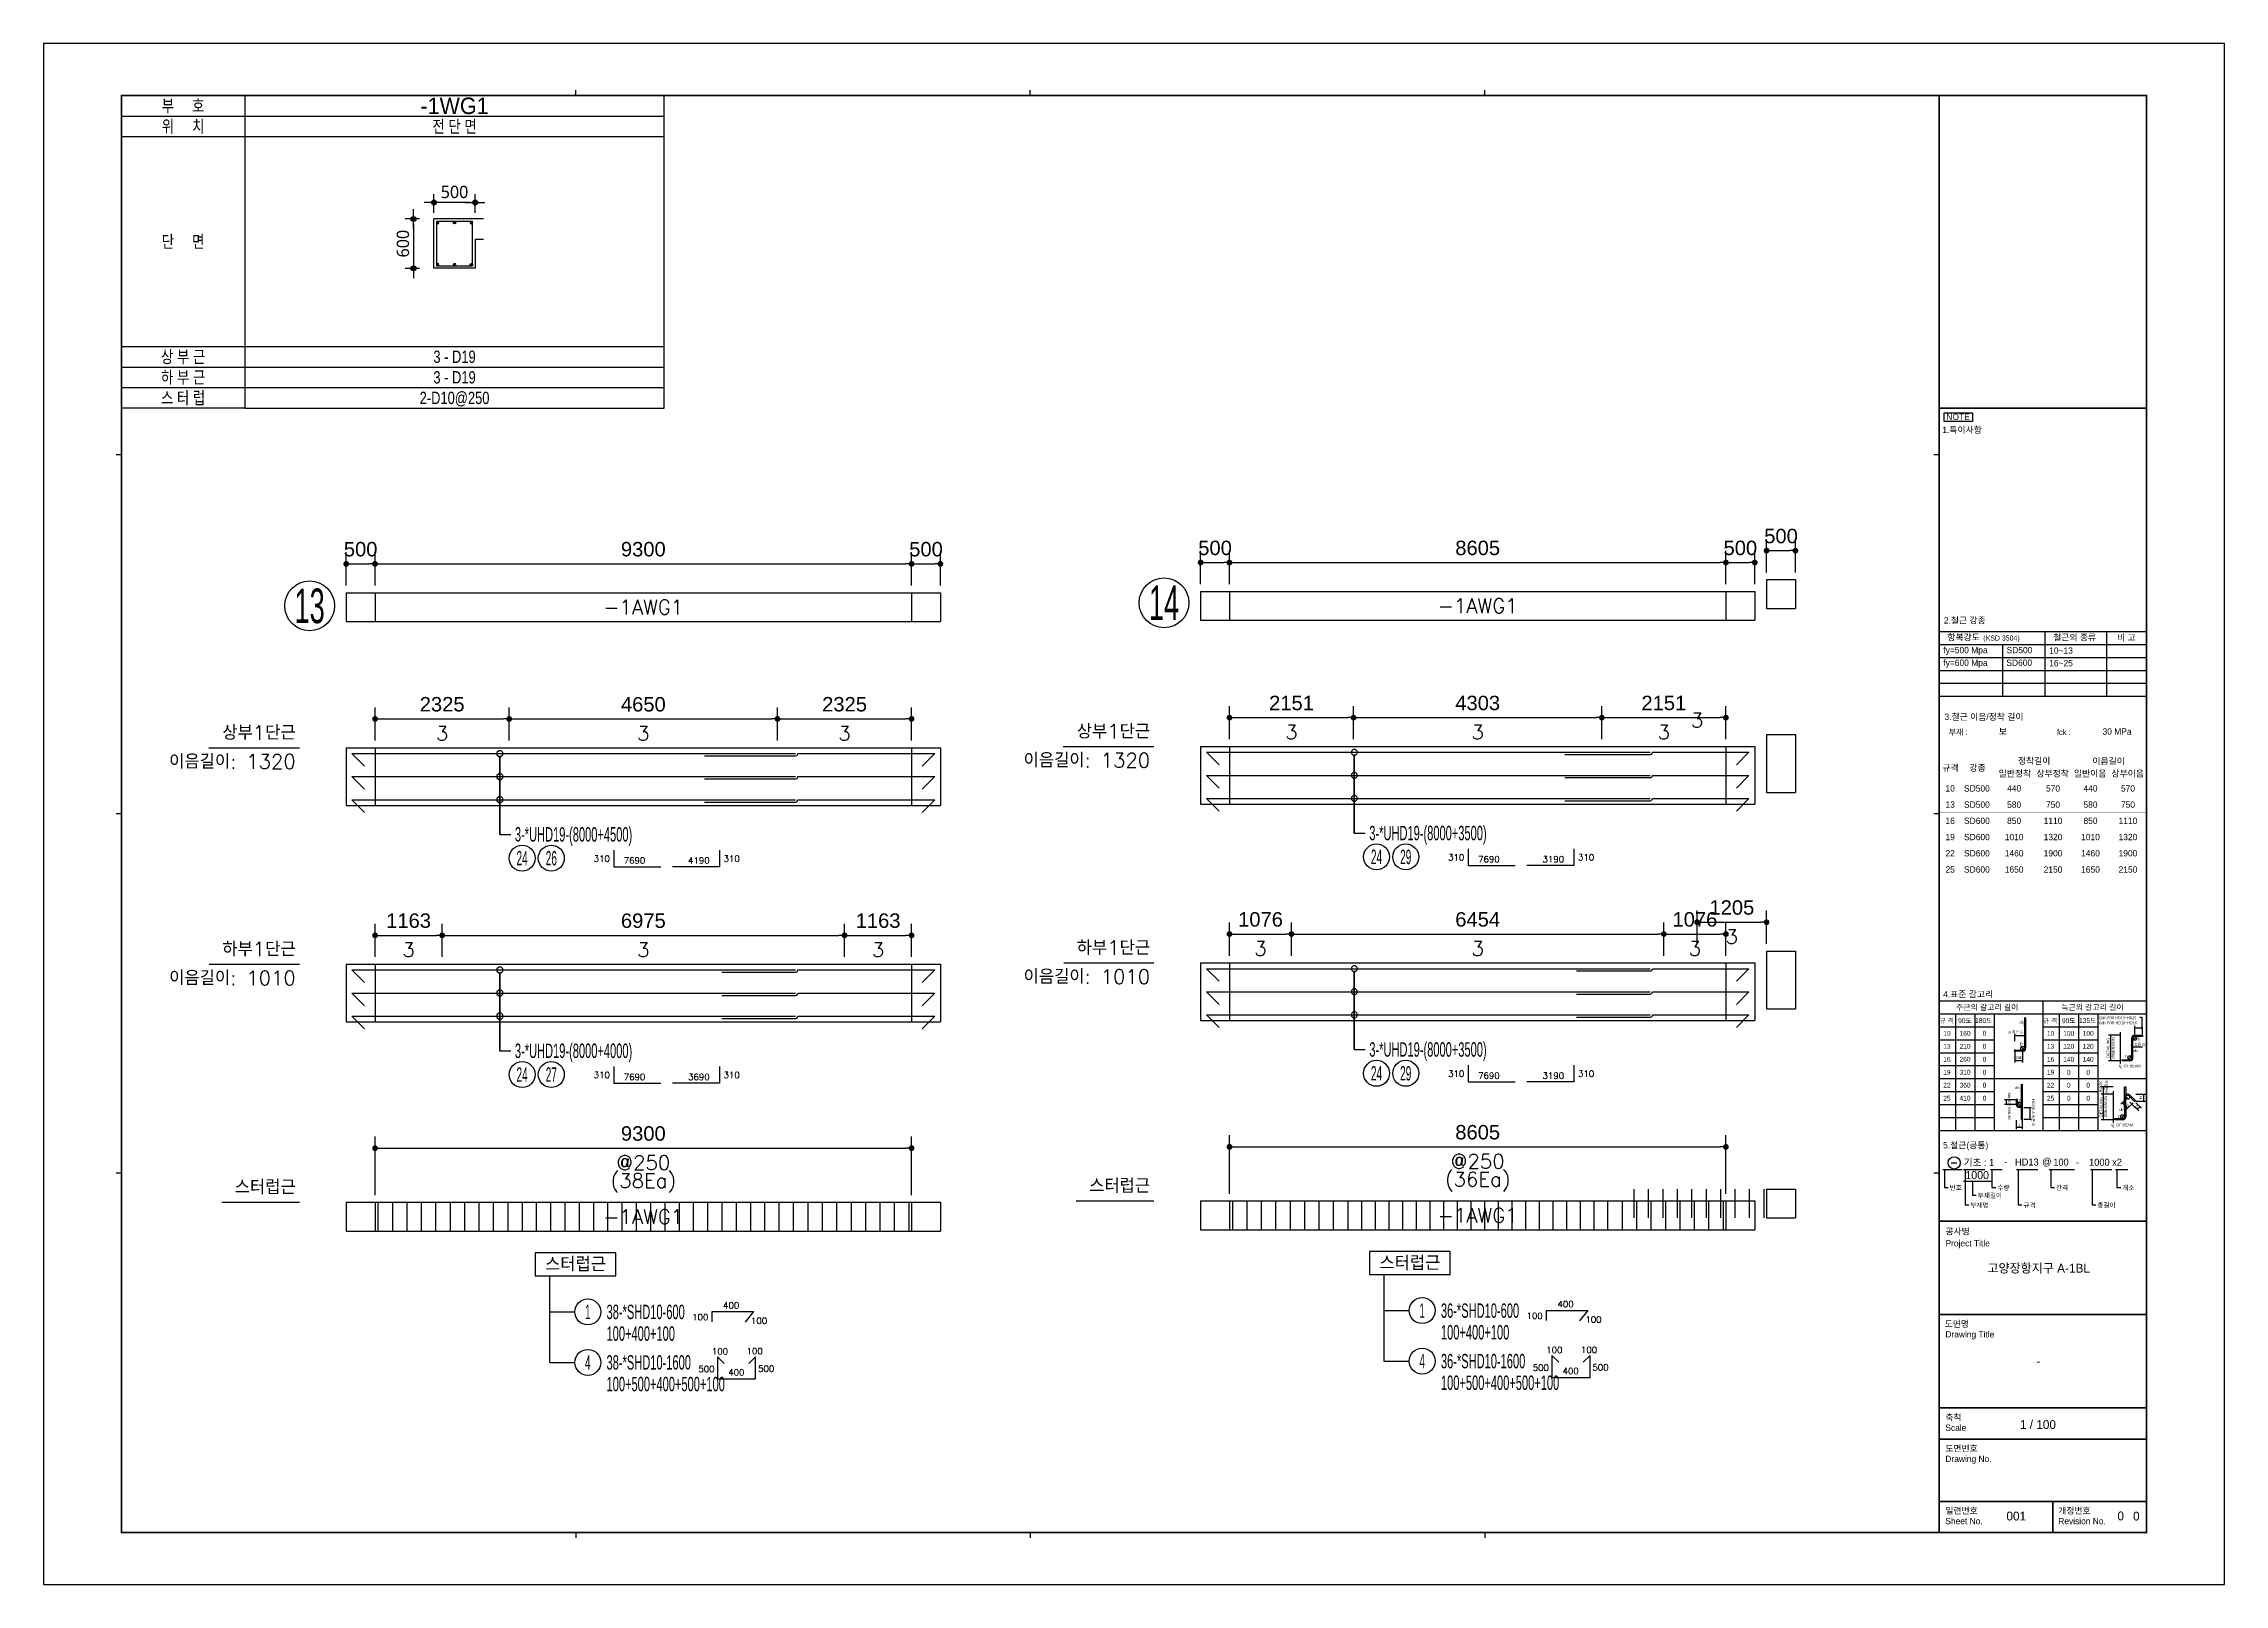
# Model space of a CAD drawing. Header units: millimetres. Extents: x 350420 to 672135, y -312840 to -44390.
# Drawn here: x 504605 to 542405, y -162084 to -135386 of the extents above; entities that cross this region are included whole.
import ezdxf
from ezdxf.enums import TextEntityAlignment as Align

# ---------------------------------------------------------------- set-up
doc = ezdxf.new("R2010")
doc.units = ezdxf.units.MM
doc.header["$LTSCALE"] = 65
doc.layers.get('Defpoints').update_dxf_attribs({"color": 145})
for name, color, linetype in [('00', 7, 'Continuous'), ('AMAC-NO', 5, 'Continuous'), ('BAR', 2, 'Continuous'), ('BAR1', 3, 'Continuous'), ('BARR', 1, 'Continuous'), ('DIM', 7, 'Continuous'), ('LINE', 7, 'Continuous'), ('NAME-B', 6, 'Continuous'), ('RP_DIM', 7, 'Continuous'), ('RP_TAG', 7, 'Continuous'), ('XDIM', 7, 'Continuous'), ('XREBAR', 1, 'Continuous'), ('XSTRUCT', 2, 'Continuous'), ('XTAG', 7, 'Continuous'), ('보', 4, 'Continuous')]:
    doc.layers.add(name, color=color, linetype=linetype)
doc.layers.add('TEXT', color=3, linetype='Continuous', lineweight=9)
doc.styles.add('ARIAL', font='malgun.ttf')
doc.styles.add('HYULL', font='Dotum.ttf')
doc.styles.add('RPWK1', font='arial.ttf', dxfattribs={"bigfont": 'whgtxt.shx'})
doc.styles.add('RPWK2', font='romans.shx', dxfattribs={"bigfont": 'whgtxt.shx'})
doc.styles.get("Standard").update_dxf_attribs({"font": 'arial.ttf'})
doc.styles.add('XRebar', font='Romans.shx', dxfattribs={"bigfont": 'whgtxt.shx'})
doc.styles.add('XRebarSheet', font='Hmkmrhd_0.ttf')
doc.styles.add('돋음', font='Dotum.ttf')
doc.styles.add('맑은고딕', font='malgun.ttf')
doc.dimstyles.new('DIM_30', dxfattribs={"dimscale": 30, "dimtxt": 3, "dimasz": 1.2, "dimexe": 2, "dimexo": 1.5, "dimgap": 1, "dimtad": 1, "dimdec": 0, "dimdsep": 46, "dimtxsty": '맑은고딕', "dimblk1": 'DIMDOT', "dimblk2": 'DIMDOT', "dimsah": 1, "dimcen": 1, "dimdle": 2, "dimclrd": 7, "dimclre": 7, "dimclrt": 3, "dimadec": 0, "dimazin": 0, "dimtfac": 1, "dimtdec": 0, "dimtix": 1, "dimtmove": 2, "dimatfit": 3, "dimldrblk": 'DIMDOT', "dimfxl": 0, "dimtolj": 1, "dimarcsym": 0})
doc.dimstyles.new('NDIM', dxfattribs={"dimtxt": 3, "dimasz": 1.5, "dimexe": 2, "dimexo": 2, "dimgap": 1, "dimtad": 1, "dimdec": 0, "dimdsep": 46, "dimlunit": 6, "dimtxsty": 'ARIAL', "dimblk": 'DOT', "dimcen": 1, "dimclrd": 256, "dimclre": 7, "dimclrt": 3, "dimadec": 0, "dimazin": 0, "dimtfac": 1, "dimtdec": 0, "dimtix": 1, "dimtmove": 2, "dimatfit": 3, "dimldrblk": 'DOT', "dimfxl": 0, "dimtvp": 1, "dimtolj": 1, "dimlwd": -1, "dimlwe": -1, "dimarcsym": 0})
doc.dimstyles.new('XRebarm', dxfattribs={"dimscale": 100, "dimtxt": 2.5, "dimasz": 1, "dimexe": 2, "dimexo": 0, "dimgap": 1.25, "dimtad": 1, "dimdec": 0, "dimzin": 0, "dimdsep": 46, "dimtxsty": 'Standard', "dimblk": 'DOT', "dimcen": 0.09, "dimclrd": 7, "dimclre": 7, "dimclrt": 3, "dimadec": 0, "dimazin": 0, "dimtfac": 1, "dimtdec": 4, "dimtofl": 0, "dimtmove": 0, "dimatfit": 3, "dimfxl": 0, "dimtolj": 1, "dimtzin": 0, "dimarcsym": 0})

msp = doc.modelspace()

# ---------------------------------------------------------------- texts
at = {"layer": 'AMAC-NO', "color": 1, "style": '돋음', "width": 0.6}
for s, p in [('13', (509215.8, -145128.2)), ('14', (524025.6, -145075.7))]:
    msp.add_text(s, height=600, dxfattribs=at).set_placement(p, align=Align.MIDDLE_CENTER)
at = {"layer": 'RP_TAG', "color": 2, "linetype": 'Continuous', "ltscale": 100, "style": 'RPWK2'}
for p in [(514419.5, -149595.6), (529229.3, -149573.1), (514419.5, -153345.6), (529229.3, -153323.1)]:
    msp.add_text('310', height=108.89, dxfattribs=at).set_placement(p, align=Align.BOTTOM_RIGHT)
for s, p in [('7690', (514847.5, -149627.9)), ('7690', (529657.3, -149605.4)), ('7690', (514847.5, -153377.9)), ('7690', (529657.3, -153355.4)), ('400', (516523.4, -157338.3)), ('400', (530985.7, -157315.8)), ('100', (516328.5, -158134.5)), ('100', (516930.3, -158130.3)), ('100', (530790.8, -158112)), ('100', (531392.6, -158107.8)), ('400', (516611.5, -158498.5)), ('400', (531073.8, -158476))]:
    msp.add_text(s, height=108.89, dxfattribs=at).set_placement(p, align=Align.BOTTOM_CENTER)
for s, p in [('4190', (515963.2, -149627.9)), ('3190', (530773, -149605.4)), ('3690', (515963.2, -153377.9)), ('3190', (530773, -153355.4))]:
    msp.add_text(s, height=108.89, rotation=359.99998, dxfattribs=at).set_placement(p, align=Align.BOTTOM_CENTER)
for p in [(516391.2, -149595.6), (531201, -149573.1), (516391.2, -153345.6), (531201, -153323.1)]:
    msp.add_text('310', height=108.89, rotation=359.99998, dxfattribs=at).set_placement(p, align=Align.BOTTOM_LEFT)
for s, p in [('100', (516127.1, -157454.1)), ('100', (530589.4, -157431.6)), ('500', (516234, -158353)), ('500', (530696.3, -158330.5))]:
    msp.add_text(s, height=108.89, dxfattribs=at).set_placement(p, align=Align.MIDDLE_RIGHT)
for p in [(516866.9, -157463.1), (531329.2, -157440.6)]:
    msp.add_text('100', height=108.89, dxfattribs=at).set_placement(p, align=Align.TOP_LEFT)
for p in [(516989.5, -158347.9), (531451.8, -158325.4)]:
    msp.add_text('500', height=108.89, dxfattribs=at).set_placement(p, align=Align.MIDDLE_LEFT)
at = {"layer": 'XDIM', "color": 7, "linetype": 'Continuous', "ltscale": 7.6496e-308, "style": 'XRebar'}
for s, p in [('3', (533265, -146985)), ('3', (511512.5, -147213.2)), ('3', (515000, -147213.2)), ('3', (518487.5, -147213.2)), ('3', (526235.4, -147190.7)), ('3', (529462.3, -147190.7)), ('3', (532689.2, -147190.7)), ('3', (533867.5, -150735)), ('3', (510931.3, -150963.2)), ('3', (515000, -150963.2)), ('3', (519068.8, -150963.2)), ('3', (525697.6, -150940.7)), ('3', (529462.3, -150940.7)), ('3', (533227, -150940.7)), ('(38Ea)', (515000, -154963.2)), ('@250', (515000, -154650.7)), ('(36Ea)', (529462.3, -154940.7)), ('@250', (529462.3, -154628.2))]:
    msp.add_text(s, height=250, dxfattribs=at).set_placement(p, align=Align.TOP_CENTER)
for s, p in [('상부1단근', (508975, -147525.7)), ('상부1단근', (523784.8, -147503.2)), ('이음길이: 1320', (508975, -148025.7)), ('이음길이: 1320', (523784.8, -148003.2)), ('하부1단근', (508975, -151275.7)), ('하부1단근', (523784.8, -151253.2)), ('이음길이: 1010', (508975, -151775.7)), ('이음길이: 1010', (523784.8, -151753.2)), ('스터럽근', (508975, -155400.7)), ('스터럽근', (523784.8, -155378.2))]:
    msp.add_text(s, height=250, dxfattribs=at).set_placement(p, align=Align.BOTTOM_RIGHT)
at = {"layer": 'XDIM', "color": 3, "linetype": 'Continuous', "ltscale": 7.6496e-308, "style": 'XRebar'}
for p in [(513825, -156538.2), (528287.3, -156515.7)]:
    msp.add_text('스터럽근', height=250, dxfattribs=at).set_placement(p, align=Align.MIDDLE_CENTER)
at = {"layer": 'XSTRUCT', "color": 2, "linetype": 'Continuous', "ltscale": 7.6496e-308, "style": 'XRebar'}
for p in [(515000, -145150.7), (529462.3, -145128.2), (515000, -155713.2), (529462.3, -155690.7)]:
    msp.add_text('-1AWG1', height=250, dxfattribs=at).set_placement(p, align=Align.MIDDLE_CENTER)

# ---------------------------------------------------------------- blocks, each defined once
blk = doc.blocks.new('BAR')
at = {"layer": 'BARR'}
h = blk.add_hatch(color=256, dxfattribs=at)
edge = h.paths.add_edge_path()
edge.add_arc((0, 0), 15, 0, 360)
blk.add_circle((0, 0), 15, dxfattribs=at)
blk = doc.blocks.new('DIMDOT')
at = {"layer": 'DIM', "linetype": 'Continuous'}
blk.add_line((-2, 0), (2, 0), dxfattribs=at)
for radius in [0.5, 0.25]:
    blk.add_circle((0, 0), radius, dxfattribs=at)
blk = doc.blocks.new('*D347')
at = {"layer": 'Defpoints', "color": 0, "transparency": 16777216}
for p in [(104330, -17199), (104330, -17399), (104830, -17399)]:
    blk.add_point(p, dxfattribs=at)
at = {"layer": 'DIM', "color": 7, "lineweight": -2, "transparency": 16777216}
for p, q in [((104330, -17324), (104330, -17099)), ((104770, -17199), (104390, -17199)), ((104830, -17324), (104830, -17099))]:
    blk.add_line(p, q, dxfattribs=at)
at = {"layer": 'DIM', "color": 7, "lineweight": -2, "transparency": 16777216, "xscale": 60, "yscale": 60, "zscale": 60, "rotation": 180}
blk.add_blockref('DIMDOT', (104330, -17199), dxfattribs=at)
at = {"layer": 'DIM', "color": 7, "lineweight": -2, "transparency": 16777216, "xscale": 60, "yscale": 60, "zscale": 60}
blk.add_blockref('DIMDOT', (104830, -17199), dxfattribs=at)
at = {"layer": 'DIM', "color": 3, "transparency": 16777216, "insert": (104580, -17071), "char_height": 150, "attachment_point": 5, "style": '맑은고딕'}
blk.add_mtext('\\A1;500', dxfattribs=at)
blk = doc.blocks.new('*D348')
at = {"layer": 'Defpoints', "color": 0, "transparency": 16777216}
for p in [(104230, -17399), (104080, -17999), (104230, -17999)]:
    blk.add_point(p, dxfattribs=at)
at = {"layer": 'DIM', "color": 7, "lineweight": -2, "transparency": 16777216}
for p, q in [((104155, -17399), (103980, -17399)), ((104080, -17459), (104080, -17939)), ((104155, -17999), (103980, -17999))]:
    blk.add_line(p, q, dxfattribs=at)
at = {"layer": 'DIM', "color": 7, "lineweight": -2, "transparency": 16777216, "xscale": 60, "yscale": 60, "zscale": 60}
for p, rotation in [((104080, -17399), 90), ((104080, -17999), 270)]:
    blk.add_blockref('DIMDOT', p, dxfattribs=dict(at, rotation=rotation))
at = {"layer": 'DIM', "color": 3, "transparency": 16777216, "insert": (103953, -17699), "char_height": 150, "attachment_point": 5, "rotation": 90, "style": '맑은고딕'}
blk.add_mtext('\\A1;600', dxfattribs=at)
blk = doc.blocks.new('_Dot')
at = {"color": 0, "linetype": 'ByBlock', "lineweight": -2}
blk.add_line((-0.5, 0), (-1, 0), dxfattribs=at)
at = {"color": 0, "linetype": 'ByBlock', "const_width": 0.5}
blk.add_lwpolyline([(-0.25, 0, 1), (0.25, 0, 1)], format="xyb", close=True, dxfattribs=at)
blk = doc.blocks.new('*D7')
at = {"color": 7, "transparency": 16777216}
for p, q in [((80432, 20451), (80432, 20463)), ((80477, 20451), (80477, 20463))]:
    blk.add_line(p, q, dxfattribs=at)
at = {"transparency": 16777216}
blk.add_line((80433, 20461), (80475, 20461), dxfattribs=at)
at = {"layer": 'Defpoints', "color": 0, "transparency": 16777216}
for p in [(80432, 20449), (80477, 20461), (80477, 20449)]:
    blk.add_point(p, dxfattribs=at)
at = {"transparency": 16777216, "xscale": 1.5, "yscale": 1.5, "zscale": 1.5, "rotation": 180}
blk.add_blockref('_Dot', (80432, 20461), dxfattribs=at)
at = {"transparency": 16777216, "xscale": 1.5, "yscale": 1.5, "zscale": 1.5}
blk.add_blockref('_Dot', (80477, 20461), dxfattribs=at)
blk = doc.blocks.new('*D8')
at = {"color": 7, "transparency": 16777216}
for p, q in [((76172, 19024), (76172, 19045)), ((76217, 19024), (76217, 19045))]:
    blk.add_line(p, q, dxfattribs=at)
at = {"transparency": 16777216}
blk.add_line((76215, 19043), (76174, 19043), dxfattribs=at)
at = {"layer": 'Defpoints', "color": 0, "transparency": 16777216}
for p in [(76172, 19043), (76172, 19022), (76217, 19022)]:
    blk.add_point(p, dxfattribs=at)
at = {"transparency": 16777216, "xscale": 1.5, "yscale": 1.5, "zscale": 1.5, "rotation": 180}
blk.add_blockref('_Dot', (76172, 19043), dxfattribs=at)
at = {"transparency": 16777216, "xscale": 1.5, "yscale": 1.5, "zscale": 1.5}
blk.add_blockref('_Dot', (76217, 19043), dxfattribs=at)
blk = doc.blocks.new('*D9')
at = {"transparency": 16777216}
blk.add_line((80158, 18181), (80199, 18181), dxfattribs=at)
at = {"layer": 'Defpoints', "color": 0, "transparency": 16777216}
for p in [(80156, 18181), (80201, 18181), (80201, 18181)]:
    blk.add_point(p, dxfattribs=at)
at = {"transparency": 16777216, "xscale": 1.5, "yscale": 1.5, "zscale": 1.5, "rotation": 180}
blk.add_blockref('_Dot', (80156, 18181), dxfattribs=at)
at = {"transparency": 16777216, "xscale": 1.5, "yscale": 1.5, "zscale": 1.5}
blk.add_blockref('_Dot', (80201, 18181), dxfattribs=at)
blk = doc.blocks.new('A$C229967B0')
at = {"layer": 'LINE'}
for p, q in [((-750, 0), (750, 0)), ((-750, -3800), (-750, 0)), ((750, 0), (750, -3800)), ((-750, -500), (750, -500)), ((-750, -3050), (750, -3050)), ((750, -3800), (-750, -3800))]:
    blk.add_line(p, q, dxfattribs=at)
at = {"layer": 'LINE', "color": 4}
for p, q in [((-750, -250), (750, -250)), ((-750, -3300), (750, -3300)), ((-750, -3550), (750, -3550))]:
    blk.add_line(p, q, dxfattribs=at)
at = {"layer": 'TEXT', "style": '돋음', "width": 0.8}
for s, p in [('부     호', (0, -125)), ('위     치', (0, -375)), ('단     면', (0, -1775)), ('상 부 근', (0, -3175)), ('하 부 근', (0, -3425)), ('스 터 럽', (0, -3675))]:
    blk.add_text(s, height=150, dxfattribs=at).set_placement(p, align=Align.MIDDLE_CENTER)
blk = doc.blocks.new('*D1507')
at = {"layer": 'Defpoints', "color": 0, "linetype": 'Continuous', "ltscale": 7.6496e-308, "transparency": 16777216}
for p in [(510350, -144401), (509850, -144776), (510350, -144776)]:
    blk.add_point(p, dxfattribs=at)
at = {"layer": 'XDIM', "color": 7, "linetype": 'Continuous', "lineweight": -2, "ltscale": 7.6496e-308, "transparency": 16777216}
for p, q in [((509850, -144776), (509850, -144201)), ((510350, -144776), (510350, -144201)), ((509950, -144401), (510250, -144401))]:
    blk.add_line(p, q, dxfattribs=at)
at = {"layer": 'XDIM', "color": 7, "linetype": 'Continuous', "lineweight": -2, "ltscale": 7.6496e-308, "transparency": 16777216, "xscale": 100, "yscale": 100, "zscale": 100, "rotation": 180}
blk.add_blockref('_Dot', (509850, -144401), dxfattribs=at)
at = {"layer": 'XDIM', "color": 7, "linetype": 'Continuous', "lineweight": -2, "ltscale": 7.6496e-308, "transparency": 16777216, "xscale": 100, "yscale": 100, "zscale": 100}
blk.add_blockref('_Dot', (510350, -144401), dxfattribs=at)
at = {"layer": 'XDIM', "color": 3, "linetype": 'Continuous', "ltscale": 7.6496e-308, "transparency": 16777216, "insert": (510100, -144148), "char_height": 250, "attachment_point": 5}
blk.add_mtext('\\A1;500', dxfattribs=at)
blk = doc.blocks.new('*D1508')
at = {"layer": 'Defpoints', "color": 0, "linetype": 'Continuous', "ltscale": 7.6496e-308, "transparency": 16777216}
for p in [(519650, -144401), (510350, -144776), (519650, -144776)]:
    blk.add_point(p, dxfattribs=at)
at = {"layer": 'XDIM', "color": 7, "linetype": 'Continuous', "lineweight": -2, "ltscale": 7.6496e-308, "transparency": 16777216}
for p, q in [((510350, -144776), (510350, -144201)), ((519650, -144776), (519650, -144201)), ((510450, -144401), (519550, -144401))]:
    blk.add_line(p, q, dxfattribs=at)
at = {"layer": 'XDIM', "color": 7, "linetype": 'Continuous', "lineweight": -2, "ltscale": 7.6496e-308, "transparency": 16777216, "xscale": 100, "yscale": 100, "zscale": 100, "rotation": 180}
blk.add_blockref('_Dot', (510350, -144401), dxfattribs=at)
at = {"layer": 'XDIM', "color": 7, "linetype": 'Continuous', "lineweight": -2, "ltscale": 7.6496e-308, "transparency": 16777216, "xscale": 100, "yscale": 100, "zscale": 100}
blk.add_blockref('_Dot', (519650, -144401), dxfattribs=at)
at = {"layer": 'XDIM', "color": 3, "linetype": 'Continuous', "ltscale": 7.6496e-308, "transparency": 16777216, "insert": (515000, -144148), "char_height": 250, "attachment_point": 5}
blk.add_mtext('\\A1;9300', dxfattribs=at)
blk = doc.blocks.new('*D1509')
at = {"layer": 'Defpoints', "color": 0, "linetype": 'Continuous', "ltscale": 7.6496e-308, "transparency": 16777216}
for p in [(520150, -144401), (519650, -144776), (520150, -144776)]:
    blk.add_point(p, dxfattribs=at)
at = {"layer": 'XDIM', "color": 7, "linetype": 'Continuous', "lineweight": -2, "ltscale": 7.6496e-308, "transparency": 16777216}
for p, q in [((519650, -144776), (519650, -144201)), ((520150, -144776), (520150, -144201)), ((519750, -144401), (520050, -144401))]:
    blk.add_line(p, q, dxfattribs=at)
at = {"layer": 'XDIM', "color": 7, "linetype": 'Continuous', "lineweight": -2, "ltscale": 7.6496e-308, "transparency": 16777216, "xscale": 100, "yscale": 100, "zscale": 100, "rotation": 180}
blk.add_blockref('_Dot', (519650, -144401), dxfattribs=at)
at = {"layer": 'XDIM', "color": 7, "linetype": 'Continuous', "lineweight": -2, "ltscale": 7.6496e-308, "transparency": 16777216, "xscale": 100, "yscale": 100, "zscale": 100}
blk.add_blockref('_Dot', (520150, -144401), dxfattribs=at)
at = {"layer": 'XDIM', "color": 3, "linetype": 'Continuous', "ltscale": 7.6496e-308, "transparency": 16777216, "insert": (519900, -144148), "char_height": 250, "attachment_point": 5}
blk.add_mtext('\\A1;500', dxfattribs=at)
blk = doc.blocks.new('*D1510')
at = {"layer": 'Defpoints', "color": 0, "linetype": 'Continuous', "ltscale": 7.6496e-308, "transparency": 16777216}
for p in [(512675, -147088), (510350, -147463), (512675, -147463)]:
    blk.add_point(p, dxfattribs=at)
at = {"layer": 'XDIM', "color": 7, "linetype": 'Continuous', "lineweight": -2, "ltscale": 7.6496e-308, "transparency": 16777216}
for p, q in [((510350, -147463), (510350, -146888)), ((512675, -147463), (512675, -146888)), ((510450, -147088), (512575, -147088))]:
    blk.add_line(p, q, dxfattribs=at)
at = {"layer": 'XDIM', "color": 7, "linetype": 'Continuous', "lineweight": -2, "ltscale": 7.6496e-308, "transparency": 16777216, "xscale": 100, "yscale": 100, "zscale": 100, "rotation": 180}
blk.add_blockref('_Dot', (510350, -147088), dxfattribs=at)
at = {"layer": 'XDIM', "color": 7, "linetype": 'Continuous', "lineweight": -2, "ltscale": 7.6496e-308, "transparency": 16777216, "xscale": 100, "yscale": 100, "zscale": 100}
blk.add_blockref('_Dot', (512675, -147088), dxfattribs=at)
at = {"layer": 'XDIM', "color": 3, "linetype": 'Continuous', "ltscale": 7.6496e-308, "transparency": 16777216, "insert": (511513, -146835), "char_height": 250, "attachment_point": 5}
blk.add_mtext('\\A1;2325', dxfattribs=at)
blk = doc.blocks.new('*D1511')
at = {"layer": 'Defpoints', "color": 0, "linetype": 'Continuous', "ltscale": 7.6496e-308, "transparency": 16777216}
for p in [(517325, -147088), (512675, -147463), (517325, -147463)]:
    blk.add_point(p, dxfattribs=at)
at = {"layer": 'XDIM', "color": 7, "linetype": 'Continuous', "lineweight": -2, "ltscale": 7.6496e-308, "transparency": 16777216}
for p, q in [((512675, -147463), (512675, -146888)), ((517325, -147463), (517325, -146888)), ((512775, -147088), (517225, -147088))]:
    blk.add_line(p, q, dxfattribs=at)
at = {"layer": 'XDIM', "color": 7, "linetype": 'Continuous', "lineweight": -2, "ltscale": 7.6496e-308, "transparency": 16777216, "xscale": 100, "yscale": 100, "zscale": 100, "rotation": 180}
blk.add_blockref('_Dot', (512675, -147088), dxfattribs=at)
at = {"layer": 'XDIM', "color": 7, "linetype": 'Continuous', "lineweight": -2, "ltscale": 7.6496e-308, "transparency": 16777216, "xscale": 100, "yscale": 100, "zscale": 100}
blk.add_blockref('_Dot', (517325, -147088), dxfattribs=at)
at = {"layer": 'XDIM', "color": 3, "linetype": 'Continuous', "ltscale": 7.6496e-308, "transparency": 16777216, "insert": (515000, -146836), "char_height": 250, "attachment_point": 5}
blk.add_mtext('\\A1;4650', dxfattribs=at)
blk = doc.blocks.new('*D1512')
at = {"layer": 'Defpoints', "color": 0, "linetype": 'Continuous', "ltscale": 7.6496e-308, "transparency": 16777216}
for p in [(519650, -147088), (517325, -147463), (519650, -147463)]:
    blk.add_point(p, dxfattribs=at)
at = {"layer": 'XDIM', "color": 7, "linetype": 'Continuous', "lineweight": -2, "ltscale": 7.6496e-308, "transparency": 16777216}
for p, q in [((517325, -147463), (517325, -146888)), ((519650, -147463), (519650, -146888)), ((517425, -147088), (519550, -147088))]:
    blk.add_line(p, q, dxfattribs=at)
at = {"layer": 'XDIM', "color": 7, "linetype": 'Continuous', "lineweight": -2, "ltscale": 7.6496e-308, "transparency": 16777216, "xscale": 100, "yscale": 100, "zscale": 100, "rotation": 180}
blk.add_blockref('_Dot', (517325, -147088), dxfattribs=at)
at = {"layer": 'XDIM', "color": 7, "linetype": 'Continuous', "lineweight": -2, "ltscale": 7.6496e-308, "transparency": 16777216, "xscale": 100, "yscale": 100, "zscale": 100}
blk.add_blockref('_Dot', (519650, -147088), dxfattribs=at)
at = {"layer": 'XDIM', "color": 3, "linetype": 'Continuous', "ltscale": 7.6496e-308, "transparency": 16777216, "insert": (518488, -146835), "char_height": 250, "attachment_point": 5}
blk.add_mtext('\\A1;2325', dxfattribs=at)
blk = doc.blocks.new('*D1513')
at = {"layer": 'Defpoints', "color": 0, "linetype": 'Continuous', "ltscale": 7.6496e-308, "transparency": 16777216}
for p in [(511513, -150838), (510350, -151213), (511513, -151213)]:
    blk.add_point(p, dxfattribs=at)
at = {"layer": 'XDIM', "color": 7, "linetype": 'Continuous', "lineweight": -2, "ltscale": 7.6496e-308, "transparency": 16777216}
for p, q in [((510350, -151213), (510350, -150638)), ((511513, -151213), (511513, -150638)), ((510450, -150838), (511413, -150838))]:
    blk.add_line(p, q, dxfattribs=at)
at = {"layer": 'XDIM', "color": 7, "linetype": 'Continuous', "lineweight": -2, "ltscale": 7.6496e-308, "transparency": 16777216, "xscale": 100, "yscale": 100, "zscale": 100, "rotation": 180}
blk.add_blockref('_Dot', (510350, -150838), dxfattribs=at)
at = {"layer": 'XDIM', "color": 7, "linetype": 'Continuous', "lineweight": -2, "ltscale": 7.6496e-308, "transparency": 16777216, "xscale": 100, "yscale": 100, "zscale": 100}
blk.add_blockref('_Dot', (511513, -150838), dxfattribs=at)
at = {"layer": 'XDIM', "color": 3, "linetype": 'Continuous', "ltscale": 7.6496e-308, "transparency": 16777216, "insert": (510931, -150585), "char_height": 250, "attachment_point": 5}
blk.add_mtext('\\A1;1163', dxfattribs=at)
blk = doc.blocks.new('*D1514')
at = {"layer": 'Defpoints', "color": 0, "linetype": 'Continuous', "ltscale": 7.6496e-308, "transparency": 16777216}
for p in [(518488, -150838), (511513, -151213), (518488, -151213)]:
    blk.add_point(p, dxfattribs=at)
at = {"layer": 'XDIM', "color": 7, "linetype": 'Continuous', "lineweight": -2, "ltscale": 7.6496e-308, "transparency": 16777216}
for p, q in [((511513, -151213), (511513, -150638)), ((518488, -151213), (518488, -150638)), ((511613, -150838), (518388, -150838))]:
    blk.add_line(p, q, dxfattribs=at)
at = {"layer": 'XDIM', "color": 7, "linetype": 'Continuous', "lineweight": -2, "ltscale": 7.6496e-308, "transparency": 16777216, "xscale": 100, "yscale": 100, "zscale": 100, "rotation": 180}
blk.add_blockref('_Dot', (511513, -150838), dxfattribs=at)
at = {"layer": 'XDIM', "color": 7, "linetype": 'Continuous', "lineweight": -2, "ltscale": 7.6496e-308, "transparency": 16777216, "xscale": 100, "yscale": 100, "zscale": 100}
blk.add_blockref('_Dot', (518488, -150838), dxfattribs=at)
at = {"layer": 'XDIM', "color": 3, "linetype": 'Continuous', "ltscale": 7.6496e-308, "transparency": 16777216, "insert": (515000, -150586), "char_height": 250, "attachment_point": 5}
blk.add_mtext('\\A1;6975', dxfattribs=at)
blk = doc.blocks.new('*D1515')
at = {"layer": 'Defpoints', "color": 0, "linetype": 'Continuous', "ltscale": 7.6496e-308, "transparency": 16777216}
for p in [(519650, -150838), (518488, -151213), (519650, -151213)]:
    blk.add_point(p, dxfattribs=at)
at = {"layer": 'XDIM', "color": 7, "linetype": 'Continuous', "lineweight": -2, "ltscale": 7.6496e-308, "transparency": 16777216}
for p, q in [((518488, -151213), (518488, -150638)), ((519650, -151213), (519650, -150638)), ((518588, -150838), (519550, -150838))]:
    blk.add_line(p, q, dxfattribs=at)
at = {"layer": 'XDIM', "color": 7, "linetype": 'Continuous', "lineweight": -2, "ltscale": 7.6496e-308, "transparency": 16777216, "xscale": 100, "yscale": 100, "zscale": 100, "rotation": 180}
blk.add_blockref('_Dot', (518488, -150838), dxfattribs=at)
at = {"layer": 'XDIM', "color": 7, "linetype": 'Continuous', "lineweight": -2, "ltscale": 7.6496e-308, "transparency": 16777216, "xscale": 100, "yscale": 100, "zscale": 100}
blk.add_blockref('_Dot', (519650, -150838), dxfattribs=at)
at = {"layer": 'XDIM', "color": 3, "linetype": 'Continuous', "ltscale": 7.6496e-308, "transparency": 16777216, "insert": (519069, -150585), "char_height": 250, "attachment_point": 5}
blk.add_mtext('\\A1;1163', dxfattribs=at)
blk = doc.blocks.new('*D1516')
at = {"layer": 'Defpoints', "color": 0, "linetype": 'Continuous', "ltscale": 7.6496e-308, "transparency": 16777216}
for p in [(519650, -154526), (510350, -155338), (519650, -155338)]:
    blk.add_point(p, dxfattribs=at)
at = {"layer": 'XDIM', "color": 7, "linetype": 'Continuous', "lineweight": -2, "ltscale": 7.6496e-308, "transparency": 16777216}
for p, q in [((510350, -155338), (510350, -154326)), ((510450, -154526), (519550, -154526)), ((519650, -155338), (519650, -154326))]:
    blk.add_line(p, q, dxfattribs=at)
at = {"layer": 'XDIM', "color": 7, "linetype": 'Continuous', "lineweight": -2, "ltscale": 7.6496e-308, "transparency": 16777216, "xscale": 100, "yscale": 100, "zscale": 100, "rotation": 180}
blk.add_blockref('_Dot', (510350, -154526), dxfattribs=at)
at = {"layer": 'XDIM', "color": 7, "linetype": 'Continuous', "lineweight": -2, "ltscale": 7.6496e-308, "transparency": 16777216, "xscale": 100, "yscale": 100, "zscale": 100}
blk.add_blockref('_Dot', (519650, -154526), dxfattribs=at)
at = {"layer": 'XDIM', "color": 3, "linetype": 'Continuous', "ltscale": 7.6496e-308, "transparency": 16777216, "insert": (515000, -154273), "char_height": 250, "attachment_point": 5}
blk.add_mtext('\\A1;9300', dxfattribs=at)
blk = doc.blocks.new('*D1518')
at = {"layer": 'Defpoints', "color": 0, "linetype": 'Continuous', "ltscale": 7.6496e-308, "transparency": 16777216}
for p in [(525160, -144378), (524660, -144753), (525160, -144753)]:
    blk.add_point(p, dxfattribs=at)
at = {"layer": 'XDIM', "color": 7, "linetype": 'Continuous', "lineweight": -2, "ltscale": 7.6496e-308, "transparency": 16777216}
for p, q in [((524660, -144753), (524660, -144178)), ((524760, -144378), (525060, -144378)), ((525160, -144753), (525160, -144178))]:
    blk.add_line(p, q, dxfattribs=at)
at = {"layer": 'XDIM', "color": 7, "linetype": 'Continuous', "lineweight": -2, "ltscale": 7.6496e-308, "transparency": 16777216, "xscale": 100, "yscale": 100, "zscale": 100, "rotation": 180}
blk.add_blockref('_Dot', (524660, -144378), dxfattribs=at)
at = {"layer": 'XDIM', "color": 7, "linetype": 'Continuous', "lineweight": -2, "ltscale": 7.6496e-308, "transparency": 16777216, "xscale": 100, "yscale": 100, "zscale": 100}
blk.add_blockref('_Dot', (525160, -144378), dxfattribs=at)
at = {"layer": 'XDIM', "color": 3, "linetype": 'Continuous', "ltscale": 7.6496e-308, "transparency": 16777216, "insert": (524910, -144126), "char_height": 250, "attachment_point": 5}
blk.add_mtext('\\A1;500', dxfattribs=at)
blk = doc.blocks.new('*D1519')
at = {"layer": 'Defpoints', "color": 0, "linetype": 'Continuous', "ltscale": 7.6496e-308, "transparency": 16777216}
for p in [(533765, -144378), (525160, -144753), (533765, -144753)]:
    blk.add_point(p, dxfattribs=at)
at = {"layer": 'XDIM', "color": 7, "linetype": 'Continuous', "lineweight": -2, "ltscale": 7.6496e-308, "transparency": 16777216}
for p, q in [((525160, -144753), (525160, -144178)), ((525260, -144378), (533665, -144378)), ((533765, -144753), (533765, -144178))]:
    blk.add_line(p, q, dxfattribs=at)
at = {"layer": 'XDIM', "color": 7, "linetype": 'Continuous', "lineweight": -2, "ltscale": 7.6496e-308, "transparency": 16777216, "xscale": 100, "yscale": 100, "zscale": 100, "rotation": 180}
blk.add_blockref('_Dot', (525160, -144378), dxfattribs=at)
at = {"layer": 'XDIM', "color": 7, "linetype": 'Continuous', "lineweight": -2, "ltscale": 7.6496e-308, "transparency": 16777216, "xscale": 100, "yscale": 100, "zscale": 100}
blk.add_blockref('_Dot', (533765, -144378), dxfattribs=at)
at = {"layer": 'XDIM', "color": 3, "linetype": 'Continuous', "ltscale": 7.6496e-308, "transparency": 16777216, "insert": (529462, -144126), "char_height": 250, "attachment_point": 5}
blk.add_mtext('\\A1;8605', dxfattribs=at)
blk = doc.blocks.new('*D1520')
at = {"layer": 'Defpoints', "color": 0, "linetype": 'Continuous', "ltscale": 7.6496e-308, "transparency": 16777216}
for p in [(534265, -144378), (533765, -144753), (534265, -144753)]:
    blk.add_point(p, dxfattribs=at)
at = {"layer": 'XDIM', "color": 7, "linetype": 'Continuous', "lineweight": -2, "ltscale": 7.6496e-308, "transparency": 16777216}
for p, q in [((533765, -144753), (533765, -144178)), ((533865, -144378), (534165, -144378)), ((534265, -144753), (534265, -144178))]:
    blk.add_line(p, q, dxfattribs=at)
at = {"layer": 'XDIM', "color": 7, "linetype": 'Continuous', "lineweight": -2, "ltscale": 7.6496e-308, "transparency": 16777216, "xscale": 100, "yscale": 100, "zscale": 100, "rotation": 180}
blk.add_blockref('_Dot', (533765, -144378), dxfattribs=at)
at = {"layer": 'XDIM', "color": 7, "linetype": 'Continuous', "lineweight": -2, "ltscale": 7.6496e-308, "transparency": 16777216, "xscale": 100, "yscale": 100, "zscale": 100}
blk.add_blockref('_Dot', (534265, -144378), dxfattribs=at)
at = {"layer": 'XDIM', "color": 3, "linetype": 'Continuous', "ltscale": 7.6496e-308, "transparency": 16777216, "insert": (534015, -144126), "char_height": 250, "attachment_point": 5}
blk.add_mtext('\\A1;500', dxfattribs=at)
blk = doc.blocks.new('*D1521')
at = {"layer": 'Defpoints', "color": 0, "linetype": 'Continuous', "ltscale": 7.6496e-308, "transparency": 16777216}
for p in [(527311, -147066), (525160, -147441), (527311, -147441)]:
    blk.add_point(p, dxfattribs=at)
at = {"layer": 'XDIM', "color": 7, "linetype": 'Continuous', "lineweight": -2, "ltscale": 7.6496e-308, "transparency": 16777216}
for p, q in [((525160, -147441), (525160, -146866)), ((527311, -147441), (527311, -146866)), ((525260, -147066), (527211, -147066))]:
    blk.add_line(p, q, dxfattribs=at)
at = {"layer": 'XDIM', "color": 7, "linetype": 'Continuous', "lineweight": -2, "ltscale": 7.6496e-308, "transparency": 16777216, "xscale": 100, "yscale": 100, "zscale": 100, "rotation": 180}
blk.add_blockref('_Dot', (525160, -147066), dxfattribs=at)
at = {"layer": 'XDIM', "color": 7, "linetype": 'Continuous', "lineweight": -2, "ltscale": 7.6496e-308, "transparency": 16777216, "xscale": 100, "yscale": 100, "zscale": 100}
blk.add_blockref('_Dot', (527311, -147066), dxfattribs=at)
at = {"layer": 'XDIM', "color": 3, "linetype": 'Continuous', "ltscale": 7.6496e-308, "transparency": 16777216, "insert": (526235, -146813), "char_height": 250, "attachment_point": 5}
blk.add_mtext('\\A1;2151', dxfattribs=at)
blk = doc.blocks.new('*D1522')
at = {"layer": 'Defpoints', "color": 0, "linetype": 'Continuous', "ltscale": 7.6496e-308, "transparency": 16777216}
for p in [(531614, -147066), (527311, -147441), (531614, -147441)]:
    blk.add_point(p, dxfattribs=at)
at = {"layer": 'XDIM', "color": 7, "linetype": 'Continuous', "lineweight": -2, "ltscale": 7.6496e-308, "transparency": 16777216}
for p, q in [((527311, -147441), (527311, -146866)), ((531614, -147441), (531614, -146866)), ((527411, -147066), (531514, -147066))]:
    blk.add_line(p, q, dxfattribs=at)
at = {"layer": 'XDIM', "color": 7, "linetype": 'Continuous', "lineweight": -2, "ltscale": 7.6496e-308, "transparency": 16777216, "xscale": 100, "yscale": 100, "zscale": 100, "rotation": 180}
blk.add_blockref('_Dot', (527311, -147066), dxfattribs=at)
at = {"layer": 'XDIM', "color": 7, "linetype": 'Continuous', "lineweight": -2, "ltscale": 7.6496e-308, "transparency": 16777216, "xscale": 100, "yscale": 100, "zscale": 100}
blk.add_blockref('_Dot', (531614, -147066), dxfattribs=at)
at = {"layer": 'XDIM', "color": 3, "linetype": 'Continuous', "ltscale": 7.6496e-308, "transparency": 16777216, "insert": (529462, -146813), "char_height": 250, "attachment_point": 5}
blk.add_mtext('\\A1;4303', dxfattribs=at)
blk = doc.blocks.new('*D1523')
at = {"layer": 'Defpoints', "color": 0, "linetype": 'Continuous', "ltscale": 7.6496e-308, "transparency": 16777216}
for p in [(533765, -147066), (531614, -147441), (533765, -147441)]:
    blk.add_point(p, dxfattribs=at)
at = {"layer": 'XDIM', "color": 7, "linetype": 'Continuous', "lineweight": -2, "ltscale": 7.6496e-308, "transparency": 16777216}
for p, q in [((531614, -147441), (531614, -146866)), ((533765, -147441), (533765, -146866)), ((531714, -147066), (533665, -147066))]:
    blk.add_line(p, q, dxfattribs=at)
at = {"layer": 'XDIM', "color": 7, "linetype": 'Continuous', "lineweight": -2, "ltscale": 7.6496e-308, "transparency": 16777216, "xscale": 100, "yscale": 100, "zscale": 100, "rotation": 180}
blk.add_blockref('_Dot', (531614, -147066), dxfattribs=at)
at = {"layer": 'XDIM', "color": 7, "linetype": 'Continuous', "lineweight": -2, "ltscale": 7.6496e-308, "transparency": 16777216, "xscale": 100, "yscale": 100, "zscale": 100}
blk.add_blockref('_Dot', (533765, -147066), dxfattribs=at)
at = {"layer": 'XDIM', "color": 3, "linetype": 'Continuous', "ltscale": 7.6496e-308, "transparency": 16777216, "insert": (532689, -146813), "char_height": 250, "attachment_point": 5}
blk.add_mtext('\\A1;2151', dxfattribs=at)
blk = doc.blocks.new('*D1524')
at = {"layer": 'Defpoints', "color": 0, "linetype": 'Continuous', "ltscale": 7.6496e-308, "transparency": 16777216}
for p in [(526235, -150816), (525160, -151191), (526235, -151191)]:
    blk.add_point(p, dxfattribs=at)
at = {"layer": 'XDIM', "color": 7, "linetype": 'Continuous', "lineweight": -2, "ltscale": 7.6496e-308, "transparency": 16777216}
for p, q in [((525160, -151191), (525160, -150616)), ((525260, -150816), (526135, -150816)), ((526235, -151191), (526235, -150616))]:
    blk.add_line(p, q, dxfattribs=at)
at = {"layer": 'XDIM', "color": 7, "linetype": 'Continuous', "lineweight": -2, "ltscale": 7.6496e-308, "transparency": 16777216, "xscale": 100, "yscale": 100, "zscale": 100, "rotation": 180}
blk.add_blockref('_Dot', (525160, -150816), dxfattribs=at)
at = {"layer": 'XDIM', "color": 7, "linetype": 'Continuous', "lineweight": -2, "ltscale": 7.6496e-308, "transparency": 16777216, "xscale": 100, "yscale": 100, "zscale": 100}
blk.add_blockref('_Dot', (526235, -150816), dxfattribs=at)
at = {"layer": 'XDIM', "color": 3, "linetype": 'Continuous', "ltscale": 7.6496e-308, "transparency": 16777216, "insert": (525698, -150563), "char_height": 250, "attachment_point": 5}
blk.add_mtext('\\A1;1076', dxfattribs=at)
blk = doc.blocks.new('*D1525')
at = {"layer": 'Defpoints', "color": 0, "linetype": 'Continuous', "ltscale": 7.6496e-308, "transparency": 16777216}
for p in [(532689, -150816), (526235, -151191), (532689, -151191)]:
    blk.add_point(p, dxfattribs=at)
at = {"layer": 'XDIM', "color": 7, "linetype": 'Continuous', "lineweight": -2, "ltscale": 7.6496e-308, "transparency": 16777216}
for p, q in [((526235, -151191), (526235, -150616)), ((526335, -150816), (532589, -150816)), ((532689, -151191), (532689, -150616))]:
    blk.add_line(p, q, dxfattribs=at)
at = {"layer": 'XDIM', "color": 7, "linetype": 'Continuous', "lineweight": -2, "ltscale": 7.6496e-308, "transparency": 16777216, "xscale": 100, "yscale": 100, "zscale": 100, "rotation": 180}
blk.add_blockref('_Dot', (526235, -150816), dxfattribs=at)
at = {"layer": 'XDIM', "color": 7, "linetype": 'Continuous', "lineweight": -2, "ltscale": 7.6496e-308, "transparency": 16777216, "xscale": 100, "yscale": 100, "zscale": 100}
blk.add_blockref('_Dot', (532689, -150816), dxfattribs=at)
at = {"layer": 'XDIM', "color": 3, "linetype": 'Continuous', "ltscale": 7.6496e-308, "transparency": 16777216, "insert": (529462, -150563), "char_height": 250, "attachment_point": 5}
blk.add_mtext('\\A1;6454', dxfattribs=at)
blk = doc.blocks.new('*D1526')
at = {"layer": 'Defpoints', "color": 0, "linetype": 'Continuous', "ltscale": 7.6496e-308, "transparency": 16777216}
for p in [(533765, -150816), (532689, -151191), (533765, -151191)]:
    blk.add_point(p, dxfattribs=at)
at = {"layer": 'XDIM', "color": 7, "linetype": 'Continuous', "lineweight": -2, "ltscale": 7.6496e-308, "transparency": 16777216}
for p, q in [((532689, -151191), (532689, -150616)), ((532789, -150816), (533665, -150816)), ((533765, -151191), (533765, -150616))]:
    blk.add_line(p, q, dxfattribs=at)
at = {"layer": 'XDIM', "color": 7, "linetype": 'Continuous', "lineweight": -2, "ltscale": 7.6496e-308, "transparency": 16777216, "xscale": 100, "yscale": 100, "zscale": 100, "rotation": 180}
blk.add_blockref('_Dot', (532689, -150816), dxfattribs=at)
at = {"layer": 'XDIM', "color": 7, "linetype": 'Continuous', "lineweight": -2, "ltscale": 7.6496e-308, "transparency": 16777216, "xscale": 100, "yscale": 100, "zscale": 100}
blk.add_blockref('_Dot', (533765, -150816), dxfattribs=at)
at = {"layer": 'XDIM', "color": 3, "linetype": 'Continuous', "ltscale": 7.6496e-308, "transparency": 16777216, "insert": (533227, -150563), "char_height": 250, "attachment_point": 5}
blk.add_mtext('\\A1;1076', dxfattribs=at)
blk = doc.blocks.new('*D1527')
at = {"layer": 'Defpoints', "color": 0, "linetype": 'Continuous', "ltscale": 7.6496e-308, "transparency": 16777216}
for p in [(533765, -154503), (525160, -155316), (533765, -155316)]:
    blk.add_point(p, dxfattribs=at)
at = {"layer": 'XDIM', "color": 7, "linetype": 'Continuous', "lineweight": -2, "ltscale": 7.6496e-308, "transparency": 16777216}
for p, q in [((525160, -155316), (525160, -154303)), ((525260, -154503), (533665, -154503)), ((533765, -155316), (533765, -154303))]:
    blk.add_line(p, q, dxfattribs=at)
at = {"layer": 'XDIM', "color": 7, "linetype": 'Continuous', "lineweight": -2, "ltscale": 7.6496e-308, "transparency": 16777216, "xscale": 100, "yscale": 100, "zscale": 100, "rotation": 180}
blk.add_blockref('_Dot', (525160, -154503), dxfattribs=at)
at = {"layer": 'XDIM', "color": 7, "linetype": 'Continuous', "lineweight": -2, "ltscale": 7.6496e-308, "transparency": 16777216, "xscale": 100, "yscale": 100, "zscale": 100}
blk.add_blockref('_Dot', (533765, -154503), dxfattribs=at)
at = {"layer": 'XDIM', "color": 3, "linetype": 'Continuous', "ltscale": 7.6496e-308, "transparency": 16777216, "insert": (529462, -154251), "char_height": 250, "attachment_point": 5}
blk.add_mtext('\\A1;8605', dxfattribs=at)
blk = doc.blocks.new('*D1542')
at = {"layer": 'Defpoints', "color": 0, "linetype": 'Continuous', "ltscale": 7.6496e-308, "transparency": 16777216}
for p in [(534970, -144172), (534470, -144548), (534970, -144548)]:
    blk.add_point(p, dxfattribs=at)
at = {"layer": 'XDIM', "color": 7, "linetype": 'Continuous', "lineweight": -2, "ltscale": 7.6496e-308, "transparency": 16777216}
for p, q in [((534470, -144548), (534470, -143972)), ((534970, -144548), (534970, -143972)), ((534570, -144172), (534870, -144172))]:
    blk.add_line(p, q, dxfattribs=at)
at = {"layer": 'XDIM', "color": 7, "linetype": 'Continuous', "lineweight": -2, "ltscale": 7.6496e-308, "transparency": 16777216, "xscale": 100, "yscale": 100, "zscale": 100, "rotation": 180}
blk.add_blockref('_Dot', (534470, -144172), dxfattribs=at)
at = {"layer": 'XDIM', "color": 7, "linetype": 'Continuous', "lineweight": -2, "ltscale": 7.6496e-308, "transparency": 16777216, "xscale": 100, "yscale": 100, "zscale": 100}
blk.add_blockref('_Dot', (534970, -144172), dxfattribs=at)
at = {"layer": 'XDIM', "color": 3, "linetype": 'Continuous', "ltscale": 7.6496e-308, "transparency": 16777216, "insert": (534720, -143920), "char_height": 250, "attachment_point": 5}
blk.add_mtext('\\A1;500', dxfattribs=at)
blk = doc.blocks.new('*D1548')
at = {"layer": 'Defpoints', "color": 0, "linetype": 'Continuous', "ltscale": 7.6496e-308, "transparency": 16777216}
for p in [(534470, -150610), (533265, -150985), (534470, -150985)]:
    blk.add_point(p, dxfattribs=at)
at = {"layer": 'XDIM', "color": 7, "linetype": 'Continuous', "lineweight": -2, "ltscale": 7.6496e-308, "transparency": 16777216}
for p, q in [((533265, -150985), (533265, -150410)), ((534470, -150985), (534470, -150410)), ((533365, -150610), (534370, -150610))]:
    blk.add_line(p, q, dxfattribs=at)
at = {"layer": 'XDIM', "color": 7, "linetype": 'Continuous', "lineweight": -2, "ltscale": 7.6496e-308, "transparency": 16777216, "xscale": 100, "yscale": 100, "zscale": 100, "rotation": 180}
blk.add_blockref('_Dot', (533265, -150610), dxfattribs=at)
at = {"layer": 'XDIM', "color": 7, "linetype": 'Continuous', "lineweight": -2, "ltscale": 7.6496e-308, "transparency": 16777216, "xscale": 100, "yscale": 100, "zscale": 100}
blk.add_blockref('_Dot', (534470, -150610), dxfattribs=at)
at = {"layer": 'XDIM', "color": 3, "linetype": 'Continuous', "ltscale": 7.6496e-308, "transparency": 16777216, "insert": (533868, -150357), "char_height": 250, "attachment_point": 5}
blk.add_mtext('\\A1;1205', dxfattribs=at)
blk = doc.blocks.new('*U1736', base_point=(513813.5004, -157363.2164))
at = {"layer": 'RP_TAG', "color": 0, "linetype": 'Continuous', "ltscale": 100}
blk.add_circle((514037.5004, -157363.2164), 225, dxfattribs=at)
at = {"layer": 'RP_TAG', "color": 0, "linetype": 'Continuous', "ltscale": 100, "style": 'RPWK1', "width": 0.5}
blk.add_text('1', height=250, dxfattribs=at).set_placement((514037.5004, -157363.2164), align=Align.MIDDLE_CENTER)
at = {"layer": 'RP_TAG', "color": 0, "linetype": 'Continuous', "ltscale": 100, "style": 'RPWK1', "width": 0.55}
for s, p in [('38-*SHD10-600', (514362.5004, -157363.2164)), ('100+400+100', (514362.5004, -157738.2164))]:
    blk.add_text(s, height=250, dxfattribs=at).set_placement(p, align=Align.MIDDLE_LEFT)
blk = doc.blocks.new('*U1737', base_point=(528275.7921, -157340.7164))
at = {"layer": 'RP_TAG', "color": 0, "linetype": 'Continuous', "ltscale": 100}
blk.add_circle((528499.7921, -157340.7164), 225, dxfattribs=at)
at = {"layer": 'RP_TAG', "color": 0, "linetype": 'Continuous', "ltscale": 100, "style": 'RPWK1', "width": 0.5}
blk.add_text('1', height=250, dxfattribs=at).set_placement((528499.7921, -157340.7164), align=Align.MIDDLE_CENTER)
at = {"layer": 'RP_TAG', "color": 0, "linetype": 'Continuous', "ltscale": 100, "style": 'RPWK1', "width": 0.55}
for s, p in [('36-*SHD10-600', (528824.7921, -157340.7164)), ('100+400+100', (528824.7921, -157715.7164))]:
    blk.add_text(s, height=250, dxfattribs=at).set_placement(p, align=Align.MIDDLE_LEFT)
blk = doc.blocks.new('*U1768', base_point=(513813.5004, -158238.2164))
at = {"layer": 'RP_TAG', "color": 0, "linetype": 'Continuous', "ltscale": 100}
blk.add_circle((514037.5004, -158238.2164), 225, dxfattribs=at)
at = {"layer": 'RP_TAG', "color": 0, "linetype": 'Continuous', "ltscale": 100, "style": 'RPWK1', "width": 0.5}
blk.add_text('4', height=250, dxfattribs=at).set_placement((514037.5004, -158238.2164), align=Align.MIDDLE_CENTER)
at = {"layer": 'RP_TAG', "color": 0, "linetype": 'Continuous', "ltscale": 100, "style": 'RPWK1', "width": 0.55}
for s, p in [('38-*SHD10-1600', (514362.5004, -158238.2164)), ('100+500+400+500+100', (514362.5004, -158613.2164))]:
    blk.add_text(s, height=250, dxfattribs=at).set_placement(p, align=Align.MIDDLE_LEFT)
blk = doc.blocks.new('*U1769', base_point=(528275.7921, -158215.7164))
at = {"layer": 'RP_TAG', "color": 0, "linetype": 'Continuous', "ltscale": 100}
blk.add_circle((528499.7921, -158215.7164), 225, dxfattribs=at)
at = {"layer": 'RP_TAG', "color": 0, "linetype": 'Continuous', "ltscale": 100, "style": 'RPWK1', "width": 0.5}
blk.add_text('4', height=250, dxfattribs=at).set_placement((528499.7921, -158215.7164), align=Align.MIDDLE_CENTER)
at = {"layer": 'RP_TAG', "color": 0, "linetype": 'Continuous', "ltscale": 100, "style": 'RPWK1', "width": 0.55}
for s, p in [('36-*SHD10-1600', (528824.7921, -158215.7164)), ('100+500+400+500+100', (528824.7921, -158590.7164))]:
    blk.add_text(s, height=250, dxfattribs=at).set_placement(p, align=Align.MIDDLE_LEFT)
blk = doc.blocks.new('*U1801', base_point=(512712.2504, -152838.2164))
at = {"layer": 'RP_TAG', "color": 0, "linetype": 'Continuous', "ltscale": 100}
for centre in [(512898.7504, -153250.7164), (513405.0004, -153250.7164)]:
    blk.add_circle(centre, 225, dxfattribs=at)
at = {"layer": 'RP_TAG', "color": 0, "linetype": 'Continuous', "ltscale": 100, "style": 'RPWK1', "width": 0.55}
blk.add_text('3-*UHD19-(8000+4000)', height=250, dxfattribs=at).set_placement((512773.7504, -152838.2164), align=Align.MIDDLE_LEFT)
at = {"layer": 'RP_TAG', "color": 0, "linetype": 'Continuous', "ltscale": 100, "style": 'RPWK1', "width": 0.5}
for s, p in [('24', (512898.7504, -153250.7164)), ('27', (513405.0004, -153250.7164))]:
    blk.add_text(s, height=250, dxfattribs=at).set_placement(p, align=Align.MIDDLE_CENTER)
blk = doc.blocks.new('*U1806', base_point=(527522.0421, -149065.7164))
at = {"layer": 'RP_TAG', "color": 0, "linetype": 'Continuous', "ltscale": 100}
for centre in [(527708.5421, -149478.2164), (528214.7921, -149478.2164)]:
    blk.add_circle(centre, 225, dxfattribs=at)
at = {"layer": 'RP_TAG', "color": 0, "linetype": 'Continuous', "ltscale": 100, "style": 'RPWK1', "width": 0.55}
blk.add_text('3-*UHD19-(8000+3500)', height=250, dxfattribs=at).set_placement((527583.5421, -149065.7164), align=Align.MIDDLE_LEFT)
at = {"layer": 'RP_TAG', "color": 0, "linetype": 'Continuous', "ltscale": 100, "style": 'RPWK1', "width": 0.5}
for s, p in [('24', (527708.5421, -149478.2164)), ('29', (528214.7921, -149478.2164))]:
    blk.add_text(s, height=250, dxfattribs=at).set_placement(p, align=Align.MIDDLE_CENTER)
blk = doc.blocks.new('*U1807', base_point=(527522.0421, -152815.7164))
at = {"layer": 'RP_TAG', "color": 0, "linetype": 'Continuous', "ltscale": 100}
for centre in [(527708.5421, -153228.2164), (528214.7921, -153228.2164)]:
    blk.add_circle(centre, 225, dxfattribs=at)
at = {"layer": 'RP_TAG', "color": 0, "linetype": 'Continuous', "ltscale": 100, "style": 'RPWK1', "width": 0.55}
blk.add_text('3-*UHD19-(8000+3500)', height=250, dxfattribs=at).set_placement((527583.5421, -152815.7164), align=Align.MIDDLE_LEFT)
at = {"layer": 'RP_TAG', "color": 0, "linetype": 'Continuous', "ltscale": 100, "style": 'RPWK1', "width": 0.5}
for s, p in [('24', (527708.5421, -153228.2164)), ('29', (528214.7921, -153228.2164))]:
    blk.add_text(s, height=250, dxfattribs=at).set_placement(p, align=Align.MIDDLE_CENTER)
blk = doc.blocks.new('*U1808', base_point=(512712.2504, -149088.2164))
at = {"layer": 'RP_TAG', "color": 0, "linetype": 'Continuous', "ltscale": 100}
for centre in [(512898.7504, -149500.7164), (513405.0004, -149500.7164)]:
    blk.add_circle(centre, 225, dxfattribs=at)
at = {"layer": 'RP_TAG', "color": 0, "linetype": 'Continuous', "ltscale": 100, "style": 'RPWK1', "width": 0.55}
blk.add_text('3-*UHD19-(8000+4500)', height=250, dxfattribs=at).set_placement((512773.7504, -149088.2164), align=Align.MIDDLE_LEFT)
at = {"layer": 'RP_TAG', "color": 0, "linetype": 'Continuous', "ltscale": 100, "style": 'RPWK1', "width": 0.5}
for s, p in [('24', (512898.7504, -149500.7164)), ('26', (513405.0004, -149500.7164))]:
    blk.add_text(s, height=250, dxfattribs=at).set_placement(p, align=Align.MIDDLE_CENTER)
blk = doc.blocks.new('-1WG1')
at = {"layer": 'BAR1'}
blk.add_lwpolyline([(2330, 1730), (2770, 1730), (2770, 2270), (2330, 2270)], close=True, dxfattribs=at)
at = {"layer": 'LINE', "color": 4}
for p, q in [((0, 3550), (5100, 3550)), ((0, 500), (5100, 500)), ((0, 250), (5100, 250))]:
    blk.add_line(p, q, dxfattribs=at)
at = {"layer": 'LINE'}
for p, q in [((0, 3300), (5100, 3300)), ((0, 750), (5100, 750))]:
    blk.add_line(p, q, dxfattribs=at)
blk.add_lwpolyline([(0, 3800), (0, 0), (5100, 0), (5100, 3800)], close=True, dxfattribs=at)
at = {"layer": '보'}
blk.add_line((2900, 2300), (2300, 2300), dxfattribs=at)
blk.add_lwpolyline([(2900, 2050), (2800, 2050), (2800, 1700), (2300, 1700), (2300, 2050), (2300, 2300)], dxfattribs=at)
at = {"layer": 'BAR', "xscale": -1, "rotation": 180}
for p in [(2344.5, 2255.5), (2344.5, 1744.5), (2550, 1744.5)]:
    blk.add_blockref('BAR', p, dxfattribs=at)
at = {"layer": 'BAR'}
blk.add_blockref('BAR', (2550, 2255.5), dxfattribs=at)
at = {"layer": 'BAR', "xscale": -1}
blk.add_blockref('BAR', (2755.5, 2255.5), dxfattribs=at)
at = {"layer": 'BAR', "rotation": 180.0000000000014}
blk.add_blockref('BAR', (2755.5, 1744.5), dxfattribs=at)
at = {"layer": 'TEXT', "color": 6, "style": '돋음'}
blk.add_text('-1WG1', height=200, dxfattribs=at).set_placement((2550, 3675), align=Align.MIDDLE_CENTER)
at = {"layer": 'TEXT', "style": '돋음', "width": 0.8}
for s, p in [('전 단 면', (2550, 3425)), ('3 - D19', (2550, 625)), ('3 - D19', (2550, 375)), ('2-D10@250', (2550, 125))]:
    blk.add_text(s, height=150, dxfattribs=at).set_placement(p, align=Align.MIDDLE_CENTER)
at = {"layer": 'DIM'}
for base, p1, p2, angle, picture, middle in [((2300, 2500), (2800, 2300), (2300, 2300), 180, '*D347', (2550, 2627.5)), ((2050, 1700), (2200, 2300), (2200, 1700), 270, '*D348', (1922.5, 2000))]:
    dim = blk.add_linear_dim(base=base, p1=p1, p2=p2, angle=angle, dimstyle='DIM_30', override={"dimscale": 50}, dxfattribs=at)
    dim.commit()
    dim.dimension.update_dxf_attribs({"geometry": picture, "text_midpoint": middle, "insert": (-102030.2, 19698.5)})
blk = doc.blocks.new('dhs_sheet2e')
h = blk.add_hatch(color=256)
edge = h.paths.add_edge_path()
edge.add_line((76299, 21797), (76299, 20646.2))
edge.add_arc((76224.2, 20646.2), 74.7, -90, 0, ccw=False)
edge.add_line((76224.2, 20571.5), (75925.3, 20571.5))
edge.add_arc((75925.3, 20549.1), 22.4, 90, 270)
edge.add_line((75925.3, 20526.7), (76224.2, 20526.7))
edge.add_arc((76224.2, 20646.2), 119.6, 270, 360)
edge.add_line((76343.8, 20646.2), (76343.8, 21797))
edge.add_arc((76321.4, 21797), 22.4, 0, 180)
blk.add_hatch(color=256).paths.add_polyline_path([(80850.3, 21144.3), (80551.4, 21144.3, 0.4142136), (80431.9, 21024.7), (80431.9, 20621.2), (80431.9, 20277.5, -0.4142136), (80357.1, 20202.7), (80058.2, 20202.7), (80058.2, 20157.9), (80357.1, 20157.9, 0.4142136), (80476.7, 20277.5), (80476.7, 20621.2), (80476.7, 21024.7, -0.4142136), (80551.4, 21099.4), (80850.3, 21099.4)])
h = blk.add_hatch(color=256)
h.paths.add_polyline_path([(76216.8, 18481.2, -0.2277351), (76172, 18387.9), (76172, 17913.3, 1), (76216.8, 17913.3)])
h.paths.add_polyline_path([(76216.8, 19258.4, 1), (76172, 19258.4), (76172, 18481.2, -0.1833618), (76153.2, 18431.7, -0.6790836), (76150.1, 18423.9, -0.2067221), (76146.9, 18425.3, -0.6466922), (76022.6, 18481.2), (76022.6, 18660.6, 1), (75977.7, 18660.6), (75977.7, 18481.2, 1), (76216.8, 18481.2)])
h.paths.add_polyline_path([(76153.2, 18431.7, -0.0300135), (76146.9, 18425.3, 0.2067221), (76150.1, 18423.9, 0.6790836)], flags=17)
h = blk.add_hatch(color=256)
h.paths.add_polyline_path([(80200.9, 19160.1), (80156.1, 19160.1), (80156.1, 18756.6, -0.2277351), (80200.9, 18850)])
h.paths.add_polyline_path([(80156.1, 18756.6), (80156.1, 18353.1), (80156.1, 18009.4, -0.4142136), (80081.4, 17934.7), (79782.5, 17934.7), (79782.5, 17889.8), (80081.4, 17889.8, 0.4142136), (80200.9, 18009.4), (80200.9, 18353.1), (80200.9, 18756.6, -0.6681786), (80328.5, 18809.5), (80539.9, 18598.1), (80571.6, 18629.8), (80360.2, 18841.2, 0.6681786)])
at = {"color": 7}
for p, q in [((20500.6, 57331.7), (20500.6, 57531.5)), ((38004.8, 57331.7), (38004.8, 57531.5)), ((55508.9, 57331.7), (55508.9, 57531.5)), ((2996.4, 43498.2), (2796.7, 43498.2)), ((73013.1, 43498.2), (72813.3, 43498.2)), ((73013.1, 36694), (81003.6, 36694)), ((73013.1, 36194.6), (81003.6, 36194.6)), ((75452.6, 36194.6), (75452.6, 34197)), ((77085.8, 36694), (77085.8, 34197)), ((79453.7, 36694), (79453.7, 34197)), ((73013.1, 35695.2), (81003.6, 35695.2)), ((73013.1, 35195.8), (81003.6, 35195.8)), ((73013.1, 34696.4), (81003.6, 34696.4)), ((73013.1, 34197), (81003.6, 34197)), ((2996.4, 29664.7), (2796.7, 29664.7)), ((73013.1, 29664.7), (72813.3, 29664.7)), ((76343.8, 20916), (76343.8, 21141.7)), ((79996, 21144.3), (79533, 21144.3)), ((80551.4, 21191.6), (80551.4, 21507.4)), ((80850.3, 21191.6), (80850.3, 21435)), ((80431.9, 20947.5), (80431.9, 20685.3)), ((79996, 20157.9), (79533, 20157.9)), ((75953.1, 18660.6), (75532.2, 18660.6)), ((75953.1, 18481.2), (75532.2, 18481.2)), ((79720.2, 19160.1), (79257.5, 19160.1)), ((79720.2, 18876.2), (79257.5, 18876.2)), ((79720.2, 18876.2), (79257.5, 18876.2)), ((80273.9, 18754.9), (80011.4, 18492.3)), ((80485.3, 18543.5), (80222.7, 18281)), ((80591.1, 18876.2), (80958.3, 18876.2)), ((80591.1, 18607.2), (80958.3, 18607.2)), ((80594.5, 18543.5), (80804.2, 18333.8)), ((75977.7, 17876.9), (75977.7, 17530.5)), ((76216.8, 17876.9), (76216.8, 17530.5)), ((76270.6, 18361.7), (76562.3, 18361.7)), ((76270.6, 17913.3), (76562.3, 17913.3)), ((79720.2, 17885.5), (79257.5, 17885.5)), ((80488.8, 18437.8), (80698.5, 18228.1)), ((73477.6, 16230.5), (73697, 16230.5)), ((2996.4, 15831.2), (2796.7, 15831.2)), ((73013.1, 15831.2), (72813.3, 15831.2)), ((20500.6, 1997.6), (20500.6, 1797.9)), ((38004.8, 1997.6), (38004.8, 1797.9)), ((55508.9, 1997.6), (55508.9, 1797.9))]:
    blk.add_line(p, q, dxfattribs=at)
at = {"color": 7, "ltscale": 2}
for p, q in [((73013.1, 22471.6), (81003.6, 22471.6)), ((73013.1, 21972.2), (81003.6, 21972.2)), ((73637.3, 21972.2), (73637.3, 17477.6)), ((74386.4, 21972.2), (74386.4, 17477.6)), ((75135.6, 21972.2), (75135.6, 17477.6)), ((77008.3, 22471.6), (77008.3, 17477.6)), ((77632.6, 21972.2), (77632.6, 17477.6)), ((78381.7, 21972.2), (78381.7, 17477.6)), ((79130.8, 21972.2), (79130.8, 17477.6)), ((73013.1, 21472.8), (75135.6, 21472.8)), ((77008.3, 21472.8), (79130.8, 21472.8)), ((75135.6, 19475.2), (77008.3, 19475.2)), ((79130.8, 19475.2), (81003.6, 19475.2)), ((73013.1, 17477.6), (81003.6, 17477.6))]:
    blk.add_line(p, q, dxfattribs=at)
at = {"color": 1}
for p, q in [((75925.3, 20916), (75925.3, 21199.6)), ((75926.8, 21139.7), (76342.3, 21139.7)), ((76299, 21501), (76299, 21548.4)), ((76342.3, 21546.4), (76300.5, 21546.4)), ((76343.8, 21501), (76343.8, 21548.4)), ((75925.3, 20500.1), (75925.3, 20098.9)), ((76224.2, 20500.1), (76224.2, 20098.9)), ((76222.7, 20158.9), (75926.8, 20158.9))]:
    blk.add_line(p, q, dxfattribs=at)
for p, q in [((76299, 21797), (76299, 20646.2)), ((76343.8, 21797), (76343.8, 20646.2)), ((79607.9, 21142.4), (79607.9, 20159.8)), ((80431.9, 20277.5), (80431.9, 21024.7)), ((80476.7, 20277.5), (80476.7, 21024.7)), ((80498.6, 20971.9), (80604.3, 21077.5)), ((80551.4, 21144.3), (80850.3, 21144.3)), ((80850.3, 21099.4), (80551.4, 21099.4)), ((80553.3, 21432.5), (80848.4, 21432.5)), ((80742.8, 21835.3), (80817.5, 21835.3)), ((80817.5, 21835.3), (80817.5, 21432.5)), ((80850.3, 21144.3), (80850.3, 21099.4)), ((75925.3, 20571.5), (76224.2, 20571.5)), ((76224.2, 20526.7), (75925.3, 20526.7)), ((76277.1, 20593.4), (76171.4, 20699.1)), ((80058.2, 20202.7), (80357.1, 20202.7)), ((80058.2, 20157.9), (80058.2, 20202.7)), ((80304.3, 20224.6), (80410, 20330.3)), ((80835.3, 20687.8), (80431.9, 20687.8)), ((80357.1, 20157.9), (80058.2, 20157.9)), ((75592.1, 18659.1), (75592.1, 18482.7)), ((75977.7, 18660.6), (75977.7, 18481.2)), ((76022.6, 18660.6), (76022.6, 18481.2)), ((76150.1, 18428.4), (76044.4, 18534.1)), ((76172, 19258.4), (76172, 18481.2)), ((76216.8, 19258.4), (76216.8, 18481.2)), ((79332.2, 19158.3), (79332.2, 18878.1)), ((79332.2, 18874.3), (79332.2, 17887.4)), ((80065.6, 18544), (80274.3, 18335.3)), ((80156.1, 18353.1), (80156.1, 18756.6)), ((80200.9, 18353.1), (80200.9, 18756.6)), ((80328.5, 18809.5), (80539.9, 18598.1)), ((80357.7, 18568.9), (80698.5, 18228.1)), ((80360.2, 18841.2), (80571.6, 18629.8)), ((80539.9, 18598.1), (80571.6, 18629.8)), ((80883.4, 18874.3), (80883.4, 18609.1)), ((76502.4, 18360.2), (76502.4, 17914.8)), ((79782.5, 17889.8), (79782.5, 17934.7)), ((79782.5, 17934.7), (80081.4, 17934.7)), ((80081.4, 17889.8), (79782.5, 17889.8)), ((80028.6, 17956.6), (80134.2, 18062.2)), ((80156.1, 18353.1), (80156.1, 18009.4)), ((80200.9, 18353.1), (80200.9, 18009.4)), ((80749.9, 18385.4), (80646.9, 18282.4)), ((76215.3, 17590.4), (75979.2, 17590.4))]:
    blk.add_line(p, q)
at = {"linetype": 'Continuous'}
for p, q in [((79998.5, 20053.3), (79998.5, 21263.8)), ((79722.7, 17785.2), (79722.7, 18995.8))]:
    blk.add_line(p, q, dxfattribs=at)
at = {"color": 4}
for p, q in [((76216.8, 18481.2), (76216.8, 17913.3)), ((80156.1, 19160.1), (80200.9, 19160.1)), ((80156.1, 18756.6), (80156.1, 19160.1)), ((80200.9, 19160.1), (80200.9, 18850)), ((76172, 18387.9), (76172, 17913.3))]:
    blk.add_line(p, q, dxfattribs=at)
at = {"color": 1, "ltscale": 2}
for p, q in [((73160.8, 15979.6), (73897.2, 15979.6)), ((73217.3, 15979.6), (73217.3, 15288.3)), ((73955, 15979.6), (74769.1, 15979.6)), ((74011.5, 15979.6), (74011.5, 14611.4)), ((74992, 15979.6), (75438.1, 15979.6)), ((75048.5, 15979.6), (75048.5, 15288.3)), ((75998.4, 15979.6), (76812.5, 15979.6)), ((76054.9, 15979.6), (76054.9, 14611.4)), ((77253.2, 15979.6), (78222.3, 15979.6)), ((77309.7, 15979.6), (77309.7, 15288.3)), ((78846.9, 15979.6), (79661, 15979.6)), ((78903.4, 15979.6), (78903.4, 14611.4)), ((79804.8, 15979.6), (80281.2, 15979.6)), ((79861.3, 15979.6), (79861.3, 15288.3)), ((73217.3, 15288.3), (73361.3, 15288.3)), ((73955, 15525.5), (75020.4, 15525.5)), ((74296, 15525.5), (74296, 14991.1)), ((75048.5, 15288.3), (75192.5, 15288.3)), ((77309.7, 15288.3), (77453.7, 15288.3)), ((79861.3, 15288.3), (80005.3, 15288.3)), ((74011.5, 14611.4), (74155.5, 14611.4)), ((74296, 14991.1), (74440, 14991.1)), ((76054.9, 14611.4), (76198.9, 14611.4)), ((78903.4, 14611.4), (79047.4, 14611.4))]:
    blk.add_line(p, q, dxfattribs=at)
at = {"color": 30}
for p, q in [((73013.1, 6791.9), (81003.6, 6791.9)), ((73013.1, 5593.3), (81003.6, 5593.3)), ((73013.1, 3196.2), (81003.6, 3196.2))]:
    blk.add_line(p, q, dxfattribs=at)
at = {"color": 7}
for points in [[(84000, 0), (84000, 59329.4), (0, 59329.4), (0, 0)], [(73208.2, 45108.5), (74292.8, 45108.5), (74292.8, 44775), (73208.2, 44775)]]:
    blk.add_lwpolyline(points, close=True, dxfattribs=at)
at = {"color": 30, "const_width": 64.9}
blk.add_lwpolyline([(81003.6, 57331.7), (2996.4, 57331.7), (2996.4, 1997.6), (81003.6, 1997.6)], close=True, dxfattribs=at)
at = {"color": 30}
for points, const_width in [([(73013.1, 1997.6), (73013.1, 57331.7)], 64.9), ([(73013.1, 45291.6), (81003.6, 45291.6)], 64.9), ([(73013.1, 37482.7), (81003.6, 37482.7)], 1.25), ([(73013.1, 13983.4), (81003.6, 13983.4)], 64.9), ([(73013.1, 10387.6), (81003.6, 10387.6)], 64.9), ([(73013.1, 6791.9), (81003.6, 6791.9)], 64.9), ([(73013.1, 5593.3), (81003.6, 5593.3)], 64.9), ([(73013.1, 3196.2), (81003.6, 3196.2)], 64.9), ([(77390.2, 1997.6), (77390.2, 3196.2)], 64.9)]:
    blk.add_lwpolyline(points, dxfattribs=dict(at, const_width=const_width))
at = {"ltscale": 2, "const_width": 1.25}
for points in [[(73013.1, 36694), (73013.1, 34197)], [(81003.6, 36694), (81003.6, 34197)], [(73013.1, 33114.4), (73013.1, 32518)], [(81003.6, 32518), (81003.6, 33114.4)], [(73013.1, 31595.4), (73013.1, 23480)], [(81003.6, 23480), (81003.6, 31595.4)]]:
    blk.add_lwpolyline(points, dxfattribs=at)
at = {"color": 7, "const_width": 1.25}
for points in [[(73013.1, 33114.4), (81003.6, 33114.4)], [(75010.7, 32518), (75010.7, 33114.4)], [(77008.3, 33114.4), (77008.3, 32518)], [(79005.9, 32518), (79005.9, 33114.4)], [(73013.1, 32518), (81003.6, 32518)], [(73013.1, 31920), (81003.6, 31920)], [(73839.2, 31920), (73839.2, 23480)], [(75231.7, 31920), (75231.7, 23480)], [(78117.6, 31920), (78117.6, 23480)], [(75231.7, 31445.6), (81003.6, 31445.6)], [(76674.7, 31445.6), (76674.7, 23480)], [(79560.6, 31445.6), (79560.6, 23480)], [(73013.1, 30971.1), (81003.6, 30971.1)], [(73013.1, 30346.9), (81003.6, 30346.9)], [(73013.1, 29722.6), (81003.6, 29722.6)], [(73013.1, 29098.3), (81003.6, 29098.3)], [(73013.1, 28474.1), (81003.6, 28474.1)], [(73013.1, 27849.8), (81003.6, 27849.8)], [(73013.1, 27225.6), (81003.6, 27225.6)], [(73013.1, 26601.3), (81003.6, 26601.3)], [(73013.1, 25977.1), (81003.6, 25977.1)], [(73013.1, 25352.8), (81003.6, 25352.8)], [(73013.1, 24728.5), (81003.6, 24728.5)], [(73013.1, 24104.3), (81003.6, 24104.3)], [(73013.1, 23480), (81003.6, 23480)]]:
    blk.add_lwpolyline(points, dxfattribs=at)
at = {"color": 7, "ltscale": 2, "const_width": 1.25}
blk.add_lwpolyline([(77008.3, 32518), (77008.3, 33114.4)], dxfattribs=at)
at = {"color": 1, "ltscale": 2, "const_width": 1.87}
for points in [[(79725.1, 2916.8), (79725.1, 2355), (80286.9, 2355), (80286.9, 2916.8), (79725.1, 2916.8)], [(80321.3, 2916.8), (80321.3, 2355), (80883.1, 2355), (80883.1, 2916.8), (80321.3, 2916.8)]]:
    blk.add_lwpolyline(points, dxfattribs=at)
for centre, radius in [((80551.4, 21024.7), 74.7), ((80604.3, 21077.5), 4.48), ((80817.5, 21432.5), 22.4), ((80817.5, 21432.5), 11.2), ((76171.4, 20699.1), 4.48), ((76277.1, 20593.4), 4.48), ((80357.1, 20277.5), 74.7), ((80304.3, 20224.6), 4.48), ((80410, 20330.3), 4.48), ((80498.6, 20971.9), 4.48), ((76044.4, 18534.1), 4.48), ((80275.7, 18756.6), 74.7), ((76150.1, 18428.4), 4.48), ((80081.4, 18009.4), 74.7), ((80028.6, 17956.6), 4.48), ((80134.2, 18062.2), 4.48)]:
    blk.add_circle(centre, radius)
at = {"color": 4}
for centre in [(76224.2, 20646.2), (76097.3, 18481.2)]:
    blk.add_circle(centre, 74.7, dxfattribs=at)
at = {"color": 7, "linetype": 'Continuous'}
blk.add_circle((73588.4, 16228.7), 234.1, dxfattribs=at).dxf.unprotected_set("ltscale", 0)
for centre, radius, start, end in [((76321.4, 21797), 22.4, 0, 180), ((80551.4, 21024.7), 119.6, 90, 180), ((80551.4, 21024.7), 74.7, 90, 180), ((75925.3, 20549.1), 22.4, 90, 270), ((76224.2, 20646.2), 119.6, 270, 0), ((76224.2, 20646.2), 74.7, 270, 0), ((80357.1, 20277.5), 74.7, 270, 0), ((80357.1, 20277.5), 119.6, 270, 0), ((76000.1, 18660.6), 22.4, 0, 180), ((76097.3, 18481.2), 119.6, 180, 0), ((76097.3, 18481.2), 74.7, 180, 0), ((80275.7, 18756.6), 119.6, 45, 180), ((80081.4, 18009.4), 119.6, 270, 0), ((80081.4, 18009.4), 74.7, 270, 0)]:
    blk.add_arc(centre, radius, start, end)
at = {"color": 4}
blk.add_arc((76194.4, 17913.3), 22.4, 180, 0, dxfattribs=at)
at = {"color": 1, "rotation": 180}
for p, xscale, yscale, zscale in [((75925.3, 21139.7), 11.98573127229489, 11.98573127229489, 11.98573127229489), ((76299, 21546.4), 1.5, 1.5, 1.5), ((75925.3, 20158.9), 11.98573127229489, 11.98573127229489, 11.98573127229489)]:
    blk.add_blockref('_Dot', p, dxfattribs=dict(at, xscale=xscale, yscale=yscale, zscale=zscale))
at = {"color": 1}
for p, xscale, yscale, zscale in [((76343.8, 21546.4), 1.5, 1.5, 1.5), ((76343.8, 21139.7), 1.498216409036861, 1.498216409036861, 1.498216409036861), ((76224.2, 20158.9), 11.98573127229489, 11.98573127229489, 11.98573127229489)]:
    blk.add_blockref('_Dot', p, dxfattribs=dict(at, xscale=xscale, yscale=yscale, zscale=zscale))
for p, xscale, yscale, zscale, rotation in [((79607.9, 21144.3), 14.98216409036861, 14.98216409036861, 14.98216409036861, 90), ((80551.4, 21432.5), 14.98216409036861, 14.98216409036861, 14.98216409036861, 180), ((79607.9, 20157.9), 14.98216409036861, 14.98216409036861, 14.98216409036861, 270), ((80431.9, 20687.8), 14.98216409036861, 14.98216409036861, 14.98216409036861, 180), ((75592.1, 18660.6), 11.98573127229489, 11.98573127229489, 11.98573127229489, 90), ((75592.1, 18481.2), 11.98573127229489, 11.98573127229489, 11.98573127229489, 270), ((79332.2, 19160.1), 14.98216409036861, 14.98216409036861, 14.98216409036861, 90), ((79332.2, 18876.2), 14.98216409036861, 14.98216409036861, 14.98216409036861, 90), ((79332.2, 18876.2), 1.872770511296076, 1.872770511296076, 1.872770511296076, 270), ((80064, 18545), 14.98216409036862, 14.98216409036862, 14.98216409036862, 135.0000000000825), ((80883.4, 18876.2), 14.98216409036861, 14.98216409036861, 14.98216409036861, 90), ((80883.4, 18607.2), 14.98216409036861, 14.98216409036861, 14.98216409036861, 270), ((76502.4, 18361.7), 11.98573127229489, 11.98573127229489, 11.98573127229489, 90), ((76502.4, 17913.3), 11.98573127229489, 11.98573127229489, 11.98573127229489, 270), ((79332.2, 17885.5), 14.98216409036861, 14.98216409036861, 14.98216409036861, 270), ((80275.7, 18333.9), 14.98216409036862, 14.98216409036862, 14.98216409036862, 315.0000000000825), ((80645.5, 18281.1), 14.98216409036861, 14.98216409036861, 14.98216409036861, 225.0000000002524), ((80751.2, 18386.8), 14.98216409036861, 14.98216409036861, 14.98216409036861, 45.00000000025245), ((75977.7, 17590.4), 11.98573127229489, 11.98573127229489, 11.98573127229489, 180)]:
    blk.add_blockref('_Dot', p, dxfattribs=dict(xscale=xscale, yscale=yscale, zscale=zscale, rotation=rotation))
for p, xscale, yscale, zscale in [((80850.3, 21432.5), 1.872770511296076, 1.872770511296076, 1.872770511296076), ((80850.3, 20687.8), 14.98216409036861, 14.98216409036861, 14.98216409036861), ((76216.8, 17590.4), 11.98573127229489, 11.98573127229489, 11.98573127229489)]:
    blk.add_blockref('_Dot', p, dxfattribs=dict(xscale=xscale, yscale=yscale, zscale=zscale))
at = {"color": 7, "style": 'XRebarSheet'}
for s, height, p in [('1.특이사항', 242.71, (73135.9, 44335.3)), ('NOTE', 242.71, (73292, 44833.7)), ('2.철근 강종', 242.71, (73193, 37000.1)), ('3.철근 이음/정착 길이', 242.711, (73219.2, 33284.8)), ('4.표준 갈고리', 242.71, (73168.2, 22602.8)), ('5.철근(공통)', 242.71, (73167, 16788))]:
    blk.add_text(s, height=height, dxfattribs=at).set_placement(p)
at = {"color": 3}
for s, height, style, p in [('항복강도', 242.71, 'XRebarSheet', (73329, 36346.4)), ('(KSD 3504)', 194.17, 'XRebarSheet', (74714.3, 36344.3)), ('철근의 종류', 242.71, 'XRebarSheet', (77406.6, 36345.3)), ('비 고', 242.71, 'XRebarSheet', (79864.2, 36338.4)), ('부재 :', 220, 'XRebarSheet', (73378.9, 32707.9)), ('fck :', 220, 'XRebarSheet', (77546.2, 32707.9)), ('규격', 242.71, 'XRebarSheet', (73138.4, 31320.7)), ('강종', 242.71, 'XRebarSheet', (74182, 31320.7)), ('주근의 갈고리 길이', 217.47, 'XRebarSheet', (73661.6, 22115.7)), ('늑근의 갈고리 길이', 217.47, 'XRebarSheet', (77716.4, 22111.4)), ('규 격', 184.85, 'XRebarSheet', (73024.7, 21609.3)), ('90도', 184.85, 'XRebarSheet', (73743.9, 21612.7)), ('180도', 184.85, 'XRebarSheet', (74396.5, 21618.3)), ('규 격', 184.85, 'XRebarSheet', (77015.8, 21609.3)), ('90도', 184.85, 'XRebarSheet', (77741.9, 21610.8)), ('135도', 184.85, 'XRebarSheet', (78402.8, 21618.5)), ('기초 : 1', 271.84, 'HYULL', (73958.2, 16112.5)), ('-', 271.8, 'HYULL', (75524.6, 16143.6)), ('HD13', 271.84, 'HYULL', (75937.6, 16126.4)), ('@', 271.8, 'HYULL', (76981.9, 16143.6)), ('100', 271.84, 'HYULL', (77410.5, 16124.9)), ('-', 271.8, 'HYULL', (78283.3, 16120.3)), ('1000 x2', 271.84, 'HYULL', (78789.8, 16118.6)), ('번호', 181.22, 'XRebarSheet', (73421.4, 15184.8)), ('수량', 181.22, 'XRebarSheet', (75252.6, 15184.8)), ('간격', 181.22, 'XRebarSheet', (77513.8, 15184.8)), ('개소', 181.22, 'XRebarSheet', (80065.4, 15184.8)), ('부재명', 181.22, 'XRebarSheet', (74215.6, 14507.8)), ('부재길이', 181.22, 'XRebarSheet', (74500.1, 14887.6)), ('규격', 181.22, 'XRebarSheet', (76259, 14507.8)), ('총길이', 181.22, 'XRebarSheet', (79107.5, 14507.8))]:
    blk.add_text(s, height=height, dxfattribs=dict(at, style=style)).set_placement(p)
for s, height, style, p in [('12db FOR HD19~HD25', 104.875, 'ARIAL', (79128.8, 21763.4)), ('A 혹은 G', 104.88, 'HYULL', (75682.6, 21210.1)), ('db', 104.88, 'HYULL', (76110.6, 21591.3)), ('6db FOR HD10~HD16', 104.875, 'HYULL', (79181.1, 21570.1)), ('D', 104.9, 'HYULL', (80656, 20944.7)), ('12db', 104.88, 'HYULL', (75877.3, 20236.3)), ('D', 104.9, 'HYULL', (76121.8, 20758.8)), ('D', 104.9, 'HYULL', (80177.8, 20262.8)), ('A 혹은 G', 104.88, 'HYULL', (80384, 20740.7)), ('db', 104.88, 'HYULL', (80494.6, 20497.1)), ('C  OF BEAM', 104.88, 'HYULL', (79933.3, 19912.7)), ('L', 104.9, 'HYULL', (79978.2, 19870.3)), ('db', 104.88, 'HYULL', (75947.2, 19073.7)), ('J', 104.9, 'HYULL', (76052.4, 17620.3)), ('C  OF BEAM', 104.88, 'HYULL', (79646.6, 17640.3)), ('L', 104.9, 'HYULL', (79691.4, 17597.9)), ('D', 104.9, 'HYULL', (79902.1, 17964.6)), ('db', 104.88, 'HYULL', (79955.9, 18229.1))]:
    blk.add_text(s, height=height, dxfattribs=dict(style=style)).set_placement(p)
at = {"style": 'HYULL'}
for s, height, rotation, p in [('DIMENSION', 104.88, 90, (79773.2, 20238.9)), ('DETAILING', 104.88, 90, (79572.8, 20283)), ('HOOK', 104.88, 90, (79280.6, 18949.8)), ('A혹은G', 104.88, 90, (79503.2, 18925.5)), ('4db 혹은 MIN.60', 104.875, 270, (75662.8, 18959.9)), ('D', 104.9, 270, (76045.4, 18676.8)), ('HOOK A 혹은 G', 104.875, 270, (76588.8, 18683)), ('DETAILING', 104.88, 90, (79297.1, 18001.8)), ('DIMENSION', 104.88, 90, (79475.3, 17979.8)), ('H', 104.9, 90, (80828.6, 18696.9))]:
    blk.add_text(s, height=height, rotation=rotation, dxfattribs=at).set_placement(p)
at = {"style": 'HYULL', "width": 0.8}
for s, height, rotation, p in [('6db', 104.88, 315, (80113.5, 18528.3)), ('D', 104.9, 45, (80638.1, 18324.3))]:
    blk.add_text(s, height=height, rotation=rotation, dxfattribs=at).set_placement(p)
at = {"color": 3, "linetype": 'Continuous', "style": 'HYULL'}
e = blk.add_text('1000', height=312.13, dxfattribs=at)
e.set_placement((74023.5, 15760.5), align=Align.MIDDLE_LEFT)
e.dxf.unprotected_set("ltscale", 0)
at = {"color": 7, "style": 'XRebarSheet'}
for s, height, p in [('공사명', 241.63, (73259, 13591.6)), ('Project Title', 241.632, (73259, 13135.1)), ('도면명', 241.63, (73225, 10028.1)), ('Drawing Title', 241.632, (73252.8, 9628.5)), ('Scale', 241.63, (73252.8, 6032.8)), ('축척', 241.63, (73252.8, 6432.3)), ('도면번호', 241.63, (73252.8, 5233.8)), ('Drawing No.', 241.632, (73252.8, 4834.2)), ('Sheet No.', 241.63, (73252.8, 2437.1)), ('일련번호', 241.63, (73252.8, 2836.6)), ('개정번호', 241.63, (77602.3, 2836.6)), ('Revision No.', 241.632, (77602.3, 2437.1))]:
    blk.add_text(s, height=height, dxfattribs=at).set_placement(p, align=Align.MIDDLE_LEFT)
for base, p1, p2, picture, middle in [((80476.7, 20461.4), (80431.9, 20449.3), (80476.7, 20449.3), '*D7', (80454.3, 20461.4)), ((76172, 19043.3), (76216.8, 19021.8), (76172, 19021.8), '*D8', (76194.4, 19043.3)), ((80200.9, 18181.3), (80156.1, 18181.3), (80200.9, 18181.3), '*D9', (80178.5, 18181.3))]:
    dim = blk.add_linear_dim(base=base, p1=p1, p2=p2, text=' ', dimstyle='NDIM')
    dim.commit()
    dim.dimension.update_dxf_attribs({"geometry": picture, "text_midpoint": middle})
blk = doc.blocks.new('DFHDHBSD')
at = {"color": 7, "ltscale": 2}
for p, q in [((36507, 10487), (37568, 10487)), ((36507, 10237), (37568, 10237)), ((38504, 10487), (39565, 10487)), ((38504, 10237), (39565, 10237)), ((36507, 9987), (37568, 9987)), ((36507, 9738), (37568, 9738)), ((38504, 9987), (39565, 9987)), ((38504, 9738), (39565, 9738)), ((36507, 9488), (37568, 9488)), ((38504, 9488), (39565, 9488)), ((36507, 9238), (37568, 9238)), ((36507, 8988), (37568, 8988)), ((38504, 9238), (39565, 9238)), ((38504, 8988), (39565, 8988))]:
    blk.add_line(p, q, dxfattribs=at)
at = {"color": 255, "xscale": 0.5, "yscale": 0.5, "zscale": 0.5}
blk.add_blockref('dhs_sheet2e', (0, 0), dxfattribs=at)
at = {"color": 3, "style": 'XRebarSheet'}
for s, height, p in [('fy=500 Mpa', 121.4, (36587, 17928)), ('fy=600 Mpa', 121.4, (36587, 17684)), ('SD600', 121.4, (37801, 17684)), ('SD500', 121.4, (37805, 17928)), ('10~13', 121.4, (38626, 17917)), ('16~25', 121.4, (38626, 17676)), ('보', 121, (37656, 16360)), ('30 MPa', 121.4, (39653, 16360)), ('001', 169.9, (37802, 1230))]:
    blk.add_text(s, height=height, dxfattribs=at).set_placement(p)
for s, height, p in [('일반정착', 121.4, (37965, 15612)), ('정착길이', 121.4, (38336, 15856)), ('상부정착', 121.4, (38693, 15612)), ('일반이음', 121.4, (39415, 15612)), ('이음길이', 121.4, (39770, 15852)), ('상부이음', 121.4, (40137, 15612)), ('10', 121.4, (36719, 15326)), ('SD500', 121.4, (37234, 15325)), ('440', 121.4, (37951, 15325)), ('570', 121.4, (38700, 15325)), ('440', 121.4, (39422, 15325)), ('570', 121.4, (40143, 15325)), ('13', 121.4, (36719, 15014)), ('16', 121.4, (36719, 14701)), ('SD500', 121.4, (37234, 15013)), ('SD600', 121.4, (37234, 14701)), ('580', 121.4, (37951, 15013)), ('850', 121.4, (37951, 14701)), ('1110', 121.4, (38700, 14701)), ('750', 121.4, (38700, 15013)), ('580', 121.4, (39422, 15013)), ('850', 121.4, (39422, 14701)), ('1110', 121.4, (40143, 14701)), ('750', 121.4, (40143, 15013)), ('19', 121.4, (36719, 14389)), ('SD600', 121.4, (37234, 14389)), ('1010', 121.4, (37951, 14389)), ('1320', 121.4, (38700, 14389)), ('1010', 121.4, (39422, 14389)), ('1320', 121.4, (40143, 14389)), ('22', 121.4, (36719, 14077)), ('SD600', 121.4, (37234, 14076)), ('1460', 121.4, (37951, 14076)), ('1900', 121.4, (38700, 14076)), ('1460', 121.4, (39422, 14076)), ('1900', 121.4, (40143, 14076)), ('25', 121.4, (36719, 13765)), ('SD600', 121.4, (37234, 13764)), ('1650', 121.4, (37951, 13764)), ('2150', 121.4, (38700, 13764)), ('1650', 121.4, (39422, 13764)), ('2150', 121.4, (40143, 13764)), ('10', 92.4, (36656, 10609)), ('160', 92.4, (37005, 10610)), ('0', 92.4, (37380, 10610)), ('10', 92.4, (38653, 10609)), ('100', 92.4, (39003, 10610)), ('100', 92.4, (39377, 10610)), ('13', 92.4, (36656, 10359)), ('16', 92.4, (36656, 10110)), ('210', 92.4, (37005, 10360)), ('260', 92.4, (37005, 10110)), ('0', 92.4, (37380, 10360)), ('0', 92.4, (37380, 10110)), ('13', 92.4, (38653, 10359)), ('16', 92.4, (38653, 10110)), ('120', 92.4, (39003, 10360)), ('140', 92.4, (39003, 10110)), ('120', 92.4, (39377, 10360)), ('140', 92.4, (39377, 10110)), ('19', 92.4, (36656, 9860)), ('310', 92.4, (37005, 9860)), ('0', 92.4, (37380, 9860)), ('19', 92.4, (38653, 9860)), ('0', 92.4, (39003, 9860)), ('0', 92.4, (39377, 9860)), ('22', 92.4, (36656, 9610)), ('25', 92.4, (36656, 9360)), ('410', 92.4, (37005, 9361)), ('360', 92.4, (37005, 9611)), ('0', 92.4, (37380, 9611)), ('0', 92.4, (37380, 9361)), ('22', 92.4, (38653, 9610)), ('25', 92.4, (38653, 9360)), ('0', 92.4, (39003, 9611)), ('0', 92.4, (39003, 9361)), ('0', 92.4, (39377, 9611)), ('0', 92.4, (39377, 9361))]:
    blk.add_text(s, height=height, dxfattribs=at).set_placement(p, align=Align.MIDDLE_CENTER)
for s, p in [('고양장항지구 A-1BL', (38424, 6092)), ('-', (38417, 4295)), ('1 / 100', (38409, 3080)), ('0', (40003, 1318)), ('0', (40304, 1314))]:
    blk.add_text(s, height=170, dxfattribs=at).set_placement(p, align=Align.MIDDLE)

# ---------------------------------------------------------------- dimensions: what is measured, and where the dimension line sits
at = {"layer": 'XDIM', "color": 7, "linetype": 'Continuous', "ltscale": 7.6496e-308}
for base, p1, p2, picture, middle in [((510350, -144400.7), (509850, -144775.7), (510350, -144775.7), '*D1507', (510100, -144400.7)), ((519650, -144400.7), (510350, -144775.7), (519650, -144775.7), '*D1508', (515000, -144400.7)), ((520150, -144400.7), (519650, -144775.7), (520150, -144775.7), '*D1509', (519900, -144400.7)), ((525159.8, -144378.2), (524659.8, -144753.2), (525159.8, -144753.2), '*D1518', (524909.8, -144378.2)), ((533764.8, -144378.2), (525159.8, -144753.2), (533764.8, -144753.2), '*D1519', (529462.3, -144378.2)), ((534264.8, -144378.2), (533764.8, -144753.2), (534264.8, -144753.2), '*D1520', (534014.8, -144378.2)), ((534970, -144172.5), (534470, -144547.5), (534970, -144547.5), '*D1542', (534720, -144172.5)), ((527311, -147065.7), (525159.8, -147440.7), (527311, -147440.7), '*D1521', (526235.4, -147065.7)), ((531613.5420566, -147065.716354), (527311.0420566, -147440.716354), (531613.5420566, -147440.716354), '*D1522', (529462.2920566, -147065.716354)), ((533764.8, -147065.7), (531613.5, -147440.7), (533764.8, -147440.7), '*D1523', (532689.2, -147065.7)), ((512675, -147088.2), (510350, -147463.2), (512675, -147463.2), '*D1510', (511512.5, -147088.2)), ((517325, -147088.2), (512675, -147463.2), (517325, -147463.2), '*D1511', (515000, -147088.2)), ((519650, -147088.2), (517325, -147463.2), (519650, -147463.2), '*D1512', (518487.5, -147088.2)), ((511512.5003899, -150838.216354), (510350.0003899, -151213.216354), (511512.5003899, -151213.216354), '*D1513', (510931.2503899, -150838.216354)), ((518487.5, -150838.2), (511512.5, -151213.2), (518487.5, -151213.2), '*D1514', (515000, -150838.2)), ((519650.0003899, -150838.216354), (518487.5003899, -151213.216354), (519650.0003899, -151213.216354), '*D1515', (519068.7503899, -150838.216354)), ((526235.4, -150815.7), (525159.8, -151190.7), (526235.4, -151190.7), '*D1524', (525697.6, -150815.7)), ((532689.2, -150815.7), (526235.4, -151190.7), (532689.2, -151190.7), '*D1525', (529462.3, -150815.7)), ((533764.8, -150815.7), (532689.2, -151190.7), (533764.8, -151190.7), '*D1526', (533227, -150815.7)), ((534470, -150610), (533265, -150985), (534470, -150985), '*D1548', (533867.5, -150610)), ((519650, -154525.7), (510350, -155338.2), (519650, -155338.2), '*D1516', (515000, -154525.7)), ((533764.8, -154503.2), (525159.8, -155315.7), (533764.8, -155315.7), '*D1527', (529462.3, -154503.2))]:
    dim = msp.add_linear_dim(base=base, p1=p1, p2=p2, angle=0, dimstyle='XRebarm', override={"dimscale": 100}, dxfattribs=at)
    dim.commit()
    dim.dimension.update_dxf_attribs({"geometry": picture, "text_midpoint": middle, "dimtype": 161})

# ---------------------------------------------------------------- linework, layer by layer
at = {"layer": 'AMAC-NO', "color": 1}
for centre in [(509215.8, -145128.2), (524025.6, -145075.7)]:
    msp.add_circle(centre, 431.9, dxfattribs=at)
at = {"layer": 'RP_DIM', "color": 7, "linetype": 'Continuous', "ltscale": 100}
for points in [[(512513.3, -149088.2), (512513.3, -147738.2), (512534, -147738.2), (512563.3, -147708.9), (512563.3, -147667.5), (512534, -147638.2), (512492.6, -147638.2), (512463.3, -147667.5), (512463.3, -147708.9), (512492.6, -147738.2), (512534, -147738.2), (512513.3, -147738.2), (512513.3, -149088.2), (512700.8, -149088.2)], [(527323.1, -149065.7), (527323.1, -147715.7), (527343.8, -147715.7), (527373.1, -147686.4), (527373.1, -147645), (527343.8, -147615.7), (527302.4, -147615.7), (527273.1, -147645), (527273.1, -147686.4), (527302.4, -147715.7), (527343.8, -147715.7), (527323.1, -147715.7), (527323.1, -149065.7), (527510.6, -149065.7)], [(512563.3, -148067.5), (512534, -148038.2), (512492.6, -148038.2), (512463.3, -148067.5), (512463.3, -148108.9), (512492.6, -148138.2), (512534, -148138.2), (512563.3, -148108.9), (512563.3, -148067.5)], [(527373.1, -148045), (527343.8, -148015.7), (527302.4, -148015.7), (527273.1, -148045), (527273.1, -148086.4), (527302.4, -148115.7), (527343.8, -148115.7), (527373.1, -148086.4), (527373.1, -148045)], [(512563.3, -148467.5), (512534, -148438.2), (512492.6, -148438.2), (512463.3, -148467.5), (512463.3, -148508.9), (512492.6, -148538.2), (512534, -148538.2), (512563.3, -148508.9), (512563.3, -148467.5)], [(527373.1, -148445), (527343.8, -148415.7), (527302.4, -148415.7), (527273.1, -148445), (527273.1, -148486.4), (527302.4, -148515.7), (527343.8, -148515.7), (527373.1, -148486.4), (527373.1, -148445)], [(512513.3, -152838.2), (512513.3, -151488.2), (512534, -151488.2), (512563.3, -151458.9), (512563.3, -151417.5), (512534, -151388.2), (512492.6, -151388.2), (512463.3, -151417.5), (512463.3, -151458.9), (512492.6, -151488.2), (512534, -151488.2), (512513.3, -151488.2), (512513.3, -152838.2), (512700.8, -152838.2)], [(527323.1, -152815.7), (527323.1, -151465.7), (527343.8, -151465.7), (527373.1, -151436.4), (527373.1, -151395), (527343.8, -151365.7), (527302.4, -151365.7), (527273.1, -151395), (527273.1, -151436.4), (527302.4, -151465.7), (527343.8, -151465.7), (527323.1, -151465.7), (527323.1, -152815.7), (527510.6, -152815.7)], [(512563.3, -151817.5), (512534, -151788.2), (512492.6, -151788.2), (512463.3, -151817.5), (512463.3, -151858.9), (512492.6, -151888.2), (512534, -151888.2), (512563.3, -151858.9), (512563.3, -151817.5)], [(527373.1, -151795), (527343.8, -151765.7), (527302.4, -151765.7), (527273.1, -151795), (527273.1, -151836.4), (527302.4, -151865.7), (527343.8, -151865.7), (527373.1, -151836.4), (527373.1, -151795)], [(512563.3, -152217.5), (512534, -152188.2), (512492.6, -152188.2), (512463.3, -152217.5), (512463.3, -152258.9), (512492.6, -152288.2), (512534, -152288.2), (512563.3, -152258.9), (512563.3, -152217.5)], [(527373.1, -152195), (527343.8, -152165.7), (527302.4, -152165.7), (527273.1, -152195), (527273.1, -152236.4), (527302.4, -152265.7), (527343.8, -152265.7), (527373.1, -152236.4), (527373.1, -152195)], [(513375, -156738.2), (513375, -157363.2), (513812.5, -157363.2)], [(527837.3, -156715.7), (527837.3, -157340.7), (528274.8, -157340.7)], [(513375, -157363.2), (513375, -158238.2), (513812.5, -158238.2)], [(527837.3, -157340.7), (527837.3, -158215.7), (528274.8, -158215.7)]]:
    msp.add_lwpolyline(points, dxfattribs=at)
at = {"layer": 'RP_TAG', "color": 250, "linetype": 'Continuous', "ltscale": 100}
for p, q in [((514056.2, -149275.7), (514056.2, -149275.7)), ((515406.6, -149275.7), (515406.6, -149275.7)), ((528865.9, -149253.2), (528866, -149253.2)), ((530216.4, -149253.2), (530216.4, -149253.2)), ((514056.2, -153025.7), (514056.2, -153025.7)), ((515406.6, -153025.7), (515406.6, -153025.7)), ((528865.9, -153003.2), (528866, -153003.2)), ((530216.4, -153003.2), (530216.4, -153003.2)), ((516348.8, -157363.2), (516348.8, -157363.2)), ((530811.1, -157340.7), (530811.1, -157340.7)), ((516455.6, -158238.2), (516455.6, -158238.2)), ((530917.9, -158215.7), (530917.9, -158215.7))]:
    msp.add_line(p, q, dxfattribs=at)
at = {"layer": 'RP_TAG', "color": 1, "linetype": 'Continuous', "ltscale": 100}
for points in [[(514490, -149362.4), (514490, -149650.7), (515304.1, -149650.7)], [(516320.7, -149362.4), (516320.7, -149650.7), (515506.6, -149650.7)], [(529299.8, -149339.9), (529299.8, -149628.2), (530113.9, -149628.2)], [(531130.5, -149339.9), (531130.5, -149628.2), (530316.4, -149628.2)], [(529299.8, -153089.9), (529299.8, -153378.2), (530113.9, -153378.2)], [(531130.5, -153089.9), (531130.5, -153378.2), (530316.4, -153378.2)], [(514490, -153112.4), (514490, -153400.7), (515304.1, -153400.7)], [(516320.7, -153112.4), (516320.7, -153400.7), (515506.6, -153400.7)], [(516191.6, -157535.4), (516191.6, -157358.7), (516909.6, -157358.7), (516762.8, -157541.5)], [(530653.8, -157512.9), (530653.8, -157336.2), (531371.9, -157336.2), (531225.1, -157519)], [(516403.9, -158258.8), (516287.2, -158142.5), (516287.2, -158520.1), (516947.1, -158520.1), (516947.1, -158142.5), (516830.6, -158258.8)], [(530866.2, -158236.3), (530749.5, -158120), (530749.5, -158497.6), (531409.4, -158497.6), (531409.4, -158120), (531292.9, -158236.3)]]:
    msp.add_lwpolyline(points, dxfattribs=at)
at = {"layer": 'XDIM', "color": 7, "linetype": 'Continuous', "ltscale": 7.6496e-308}
for p, q in [((507466.1, -147588.2), (509037.5, -147588.2)), ((522275.9, -147565.7), (523847.3, -147565.7)), ((507476.5, -151338.2), (509037.5, -151338.2)), ((522286.3, -151315.7), (523847.3, -151315.7)), ((507693.8, -155463.2), (509037.5, -155463.2)), ((522503.5, -155440.7), (523847.3, -155440.7))]:
    msp.add_line(p, q, dxfattribs=at)
at = {"layer": 'XREBAR', "color": 1, "linetype": 'Continuous', "ltscale": 7.6496e-308}
for p, q in [((532170, -155235), (532170, -155735)), ((532420, -155235), (532420, -155735)), ((532670, -155235), (532670, -155735)), ((532920, -155235), (532920, -155735)), ((533170, -155235), (533170, -155735)), ((533420, -155235), (533420, -155735)), ((533670, -155235), (533670, -155735)), ((533920, -155235), (533920, -155735)), ((534170, -155235), (534170, -155735)), ((534420, -155235), (534420, -155735)), ((510400, -155463.2), (510400, -155963.2)), ((510650, -155463.2), (510650, -155963.2)), ((510900, -155463.2), (510900, -155963.2)), ((511150, -155463.2), (511150, -155963.2)), ((511400, -155463.2), (511400, -155963.2)), ((511650, -155463.2), (511650, -155963.2)), ((511900, -155463.2), (511900, -155963.2)), ((512150, -155463.2), (512150, -155963.2)), ((512400, -155463.2), (512400, -155963.2)), ((512650, -155463.2), (512650, -155963.2)), ((512897.4, -155463.2), (512897.4, -155963.2)), ((513144.7, -155463.2), (513144.7, -155963.2)), ((513392.1, -155463.2), (513392.1, -155963.2)), ((513639.5, -155463.2), (513639.5, -155963.2)), ((513886.8, -155463.2), (513886.8, -155963.2)), ((514134.2, -155463.2), (514134.2, -155963.2)), ((514381.6, -155463.2), (514381.6, -155963.2)), ((514628.9, -155463.2), (514628.9, -155963.2)), ((514876.3, -155463.2), (514876.3, -155963.2)), ((515123.7, -155463.2), (515123.7, -155963.2)), ((515371.1, -155463.2), (515371.1, -155963.2)), ((515618.4, -155463.2), (515618.4, -155963.2)), ((515865.8, -155463.2), (515865.8, -155963.2)), ((516113.2, -155463.2), (516113.2, -155963.2)), ((516360.5, -155463.2), (516360.5, -155963.2)), ((516607.9, -155463.2), (516607.9, -155963.2)), ((516855.3, -155463.2), (516855.3, -155963.2)), ((517102.6, -155463.2), (517102.6, -155963.2)), ((517350, -155463.2), (517350, -155963.2)), ((517600, -155463.2), (517600, -155963.2)), ((517850, -155463.2), (517850, -155963.2)), ((518100, -155463.2), (518100, -155963.2)), ((518350, -155463.2), (518350, -155963.2)), ((518600, -155463.2), (518600, -155963.2)), ((518850, -155463.2), (518850, -155963.2)), ((519100, -155463.2), (519100, -155963.2)), ((519350, -155463.2), (519350, -155963.2)), ((519600, -155463.2), (519600, -155963.2)), ((525209.8, -155440.7), (525209.8, -155940.7)), ((525459.8, -155440.7), (525459.8, -155940.7)), ((525709.8, -155440.7), (525709.8, -155940.7)), ((525959.8, -155440.7), (525959.8, -155940.7)), ((526209.8, -155440.7), (526209.8, -155940.7)), ((526459.8, -155440.7), (526459.8, -155940.7)), ((526709.8, -155440.7), (526709.8, -155940.7)), ((526959.8, -155440.7), (526959.8, -155940.7)), ((527209.8, -155440.7), (527209.8, -155940.7)), ((527446.9, -155440.7), (527446.9, -155940.7)), ((527684, -155440.7), (527684, -155940.7)), ((527921.1, -155440.7), (527921.1, -155940.7)), ((528158.2, -155440.7), (528158.2, -155940.7)), ((528395.3, -155440.7), (528395.3, -155940.7)), ((528632.4, -155440.7), (528632.4, -155940.7)), ((528869.5, -155440.7), (528869.5, -155940.7)), ((529106.6, -155440.7), (529106.6, -155940.7)), ((529343.7, -155440.7), (529343.7, -155940.7)), ((529580.8, -155440.7), (529580.8, -155940.7)), ((529817.9, -155440.7), (529817.9, -155940.7)), ((530055.1, -155440.7), (530055.1, -155940.7)), ((530292.2, -155440.7), (530292.2, -155940.7)), ((530529.3, -155440.7), (530529.3, -155940.7)), ((530766.4, -155440.7), (530766.4, -155940.7)), ((531003.5, -155440.7), (531003.5, -155940.7)), ((531240.6, -155440.7), (531240.6, -155940.7)), ((531477.7, -155440.7), (531477.7, -155940.7)), ((531714.8, -155440.7), (531714.8, -155940.7)), ((531964.8, -155440.7), (531964.8, -155940.7)), ((532214.8, -155440.7), (532214.8, -155940.7)), ((532464.8, -155440.7), (532464.8, -155940.7)), ((532714.8, -155440.7), (532714.8, -155940.7)), ((532964.8, -155440.7), (532964.8, -155940.7)), ((533214.8, -155440.7), (533214.8, -155940.7)), ((533464.8, -155440.7), (533464.8, -155940.7)), ((533714.8, -155440.7), (533714.8, -155940.7))]:
    msp.add_line(p, q, dxfattribs=at)
for points in [[(510169.2, -147907.4), (509950, -147688.2), (517640, -147688.2), (517640, -147688.2)], [(516060, -147728.2), (516060, -147728.2), (517640, -147728.2), (517660, -147722.9), (517674.6, -147708.2), (517680, -147688.2), (520050, -147688.2), (519830.8, -147907.4)], [(524979, -147884.9), (524759.8, -147665.7), (532449.8, -147665.7), (532449.8, -147665.7)], [(530974.8, -147705.7), (530974.8, -147705.7), (532449.8, -147705.7), (532469.8, -147700.4), (532484.4, -147685.7), (532489.8, -147665.7), (534164.8, -147665.7), (533945.6, -147884.9)], [(510169.2, -148307.4), (509950, -148088.2), (517640, -148088.2), (517640, -148088.2)], [(516060, -148128.2), (516060, -148128.2), (517640, -148128.2), (517660, -148122.9), (517674.6, -148108.2), (517680, -148088.2), (520050, -148088.2), (519830.8, -148307.4)], [(524979, -148284.9), (524759.8, -148065.7), (532449.8, -148065.7), (532449.8, -148065.7)], [(530974.8, -148105.7), (530974.8, -148105.7), (532449.8, -148105.7), (532469.8, -148100.4), (532484.4, -148085.7), (532489.8, -148065.7), (534164.8, -148065.7), (533945.6, -148284.9)], [(510169.2, -148707.4), (509950, -148488.2), (517640, -148488.2), (517640, -148488.2)], [(516060, -148528.2), (516060, -148528.2), (517640, -148528.2), (517660, -148522.9), (517674.6, -148508.2), (517680, -148488.2), (520050, -148488.2), (519830.8, -148707.4)], [(524979, -148684.9), (524759.8, -148465.7), (532449.8, -148465.7), (532449.8, -148465.7)], [(530974.8, -148505.7), (530974.8, -148505.7), (532449.8, -148505.7), (532469.8, -148500.4), (532484.4, -148485.7), (532489.8, -148465.7), (534164.8, -148465.7), (533945.6, -148684.9)], [(510169.2, -151657.4), (509950, -151438.2), (517640, -151438.2), (517640, -151438.2)], [(516360, -151478.2), (516360, -151478.2), (517640, -151478.2), (517660, -151472.9), (517674.6, -151458.2), (517680, -151438.2), (520050, -151438.2), (519830.8, -151657.4)], [(524979, -151634.9), (524759.8, -151415.7), (532449.8, -151415.7), (532449.8, -151415.7)], [(531174.8, -151455.7), (531174.8, -151455.7), (532449.8, -151455.7), (532469.8, -151450.4), (532484.4, -151435.7), (532489.8, -151415.7), (534164.8, -151415.7), (533945.6, -151634.9)], [(510169.2, -152057.4), (509950, -151838.2), (517640, -151838.2), (517640, -151838.2)], [(516360, -151878.2), (516360, -151878.2), (517640, -151878.2), (517660, -151872.9), (517674.6, -151858.2), (517680, -151838.2), (520050, -151838.2), (519830.8, -152057.4)], [(524979, -152034.9), (524759.8, -151815.7), (532449.8, -151815.7), (532449.8, -151815.7)], [(531174.8, -151855.7), (531174.8, -151855.7), (532449.8, -151855.7), (532469.8, -151850.4), (532484.4, -151835.7), (532489.8, -151815.7), (534164.8, -151815.7), (533945.6, -152034.9)], [(510169.2, -152457.4), (509950, -152238.2), (517640, -152238.2), (517640, -152238.2)], [(516360, -152278.2), (516360, -152278.2), (517640, -152278.2), (517660, -152272.9), (517674.6, -152258.2), (517680, -152238.2), (520050, -152238.2), (519830.8, -152457.4)], [(524979, -152434.9), (524759.8, -152215.7), (532449.8, -152215.7), (532449.8, -152215.7)], [(531174.8, -152255.7), (531174.8, -152255.7), (532449.8, -152255.7), (532469.8, -152250.4), (532484.4, -152235.7), (532489.8, -152215.7), (534164.8, -152215.7), (533945.6, -152434.9)]]:
    msp.add_lwpolyline(points, dxfattribs=at)
at = {"layer": 'XSTRUCT', "color": 2, "linetype": 'Continuous', "ltscale": 7.6496e-308}
for p, q in [((534470, -144672.5), (534970, -144672.5)), ((509850, -144900.7), (510350, -144900.7)), ((519650, -144900.7), (520150, -144900.7)), ((524659.8, -144878.2), (525159.8, -144878.2)), ((533764.8, -144878.2), (534264.8, -144878.2)), ((509850, -145400.7), (510350, -145400.7)), ((519650, -145400.7), (520150, -145400.7)), ((524659.8, -145378.2), (525159.8, -145378.2)), ((533764.8, -145378.2), (534264.8, -145378.2)), ((534470, -145172.5), (534970, -145172.5)), ((534470, -147360), (534970, -147360)), ((509850, -147588.2), (510350, -147588.2)), ((510350, -147588.2), (519650, -147588.2)), ((519650, -147588.2), (520150, -147588.2)), ((524659.8, -147565.7), (525159.8, -147565.7)), ((525159.8, -147565.7), (533764.8, -147565.7)), ((533764.8, -147565.7), (534264.8, -147565.7)), ((534470, -148360), (534970, -148360)), ((509850, -148588.2), (510350, -148588.2)), ((510350, -148588.2), (519650, -148588.2)), ((519650, -148588.2), (520150, -148588.2)), ((524659.8, -148565.7), (525159.8, -148565.7)), ((525159.8, -148565.7), (533764.8, -148565.7)), ((533764.8, -148565.7), (534264.8, -148565.7)), ((534470, -151110), (534970, -151110)), ((509850, -151338.2), (510350, -151338.2)), ((510350, -151338.2), (519650, -151338.2)), ((519650, -151338.2), (520150, -151338.2)), ((524659.8, -151315.7), (525159.8, -151315.7)), ((525159.8, -151315.7), (533764.8, -151315.7)), ((533764.8, -151315.7), (534264.8, -151315.7)), ((524659.8, -152315.7), (525159.8, -152315.7)), ((525159.8, -152315.7), (533764.8, -152315.7)), ((533764.8, -152315.7), (534264.8, -152315.7)), ((534470, -152110), (534970, -152110)), ((509850, -152338.2), (510350, -152338.2)), ((510350, -152338.2), (519650, -152338.2)), ((519650, -152338.2), (520150, -152338.2)), ((534470, -155235), (534970, -155235)), ((509850, -155463.2), (510350, -155463.2)), ((519650, -155463.2), (520150, -155463.2)), ((524659.8, -155440.7), (525159.8, -155440.7)), ((533764.8, -155440.7), (534264.8, -155440.7)), ((534470, -155735), (534970, -155735)), ((509850, -155963.2), (510350, -155963.2)), ((519650, -155963.2), (520150, -155963.2)), ((524659.8, -155940.7), (525159.8, -155940.7)), ((533764.8, -155940.7), (534264.8, -155940.7))]:
    msp.add_line(p, q, dxfattribs=at)
at = {"layer": 'XSTRUCT', "color": 253, "linetype": 'Continuous', "ltscale": 7.6496e-308}
for p, q in [((534470, -144672.5), (534470, -145172.5)), ((510350, -144900.7), (510350, -145400.7)), ((519650, -144900.7), (519650, -145400.7)), ((525159.8, -144878.2), (525159.8, -145378.2)), ((533764.8, -144878.2), (533764.8, -145378.2)), ((534470, -147360), (534470, -148360)), ((510350, -147588.2), (510350, -148588.2)), ((519650, -147588.2), (519650, -148588.2)), ((525159.8, -147565.7), (525159.8, -148565.7)), ((533764.8, -147565.7), (533764.8, -148565.7)), ((534470, -151110), (534470, -152110)), ((510350, -151338.2), (510350, -152338.2)), ((519650, -151338.2), (519650, -152338.2)), ((525159.8, -151315.7), (525159.8, -152315.7)), ((533764.8, -151315.7), (533764.8, -152315.7)), ((534470, -155235), (534470, -155735)), ((510350, -155463.2), (510350, -155963.2)), ((519650, -155463.2), (519650, -155963.2)), ((525159.8, -155440.7), (525159.8, -155940.7)), ((533764.8, -155440.7), (533764.8, -155940.7))]:
    msp.add_line(p, q, dxfattribs=at)
at = {"layer": 'XSTRUCT', "color": 7, "linetype": 'Continuous', "ltscale": 7.6496e-308}
for p, q in [((534970, -144672.5), (534970, -145172.5)), ((509850, -144900.7), (509850, -145400.7)), ((520150, -144900.7), (520150, -145400.7)), ((524659.8, -144878.2), (524659.8, -145378.2)), ((534264.8, -144878.2), (534264.8, -145378.2)), ((534970, -147360), (534970, -148360)), ((509850, -147588.2), (509850, -148588.2)), ((520150, -147588.2), (520150, -148588.2)), ((524659.8, -147565.7), (524659.8, -148565.7)), ((534264.8, -147565.7), (534264.8, -148565.7)), ((534970, -151110), (534970, -152110)), ((509850, -151338.2), (509850, -152338.2)), ((520150, -151338.2), (520150, -152338.2)), ((524659.8, -151315.7), (524659.8, -152315.7)), ((534264.8, -151315.7), (534264.8, -152315.7)), ((534970, -155235), (534970, -155735)), ((509850, -155463.2), (509850, -155963.2)), ((520150, -155463.2), (520150, -155963.2)), ((524659.8, -155440.7), (524659.8, -155940.7)), ((534264.8, -155440.7), (534264.8, -155940.7))]:
    msp.add_line(p, q, dxfattribs=at)
at = {"layer": 'XSTRUCT', "color": 1, "linetype": 'Continuous', "ltscale": 7.6496e-308}
for p, q in [((510350, -144900.7), (519650, -144900.7)), ((525159.8, -144878.2), (533764.8, -144878.2)), ((510350, -145400.7), (519650, -145400.7)), ((525159.8, -145378.2), (533764.8, -145378.2)), ((510350, -155463.2), (519650, -155463.2)), ((525159.8, -155440.7), (533764.8, -155440.7)), ((510350, -155963.2), (519650, -155963.2)), ((525159.8, -155940.7), (533764.8, -155940.7))]:
    msp.add_line(p, q, dxfattribs=at)
at = {"layer": 'XTAG', "color": 7, "linetype": 'Continuous', "ltscale": 7.6496e-308}
for points in [[(513125, -156738.2), (514525, -156738.2), (514525, -156338.2), (513125, -156338.2), (513125, -156738.2)], [(527587.3, -156715.7), (528987.3, -156715.7), (528987.3, -156315.7), (527587.3, -156315.7), (527587.3, -156715.7)]]:
    msp.add_lwpolyline(points, close=True, dxfattribs=at)

# ---------------------------------------------------------------- block references
at = {"layer": '00', "xscale": 0.8999999981431359, "yscale": 0.8999999981431359, "zscale": 0.8999999981431359}
msp.add_blockref('DFHDHBSD', (504604.9, -162084.4), dxfattribs=at)
at = {"layer": 'LINE', "xscale": 1.42580481625681, "yscale": 1.42580481625681, "zscale": 1.42580481625681}
msp.add_blockref('A$C229967B0', (507022.7, -136285.2), dxfattribs=at)
at = {"layer": 'NAME-B', "xscale": 1.42580481625681, "yscale": 1.42580481625681, "zscale": 1.42580481625681}
msp.add_blockref('-1WG1', (508092, -141703.2), dxfattribs=at)
at = {"layer": 'RP_TAG', "color": 31, "linetype": 'Continuous', "ltscale": 1.15363e-317}
for name, p in [('*U1806', (527522, -149065.7)), ('*U1808', (512712.3, -149088.2)), ('*U1801', (512712.3, -152838.2)), ('*U1807', (527522, -152815.7))]:
    msp.add_blockref(name, p, dxfattribs=at)
at = {"layer": 'RP_TAG', "color": 30, "linetype": 'Continuous', "ltscale": 1.15363e-317}
for name, p in [('*U1736', (513813.5, -157363.2)), ('*U1737', (528275.8, -157340.7)), ('*U1769', (528275.8, -158215.7)), ('*U1768', (513813.5, -158238.2))]:
    msp.add_blockref(name, p, dxfattribs=at)

msp.set_redraw_order([(e.dxf.handle, doc.entitydb.next_handle()) for e in msp.query("TEXT MTEXT ATTDEF DIMENSION ARC_DIMENSION")])  # texts and dimensions are drawn at this point

doc.saveas('drawing.dxf')
